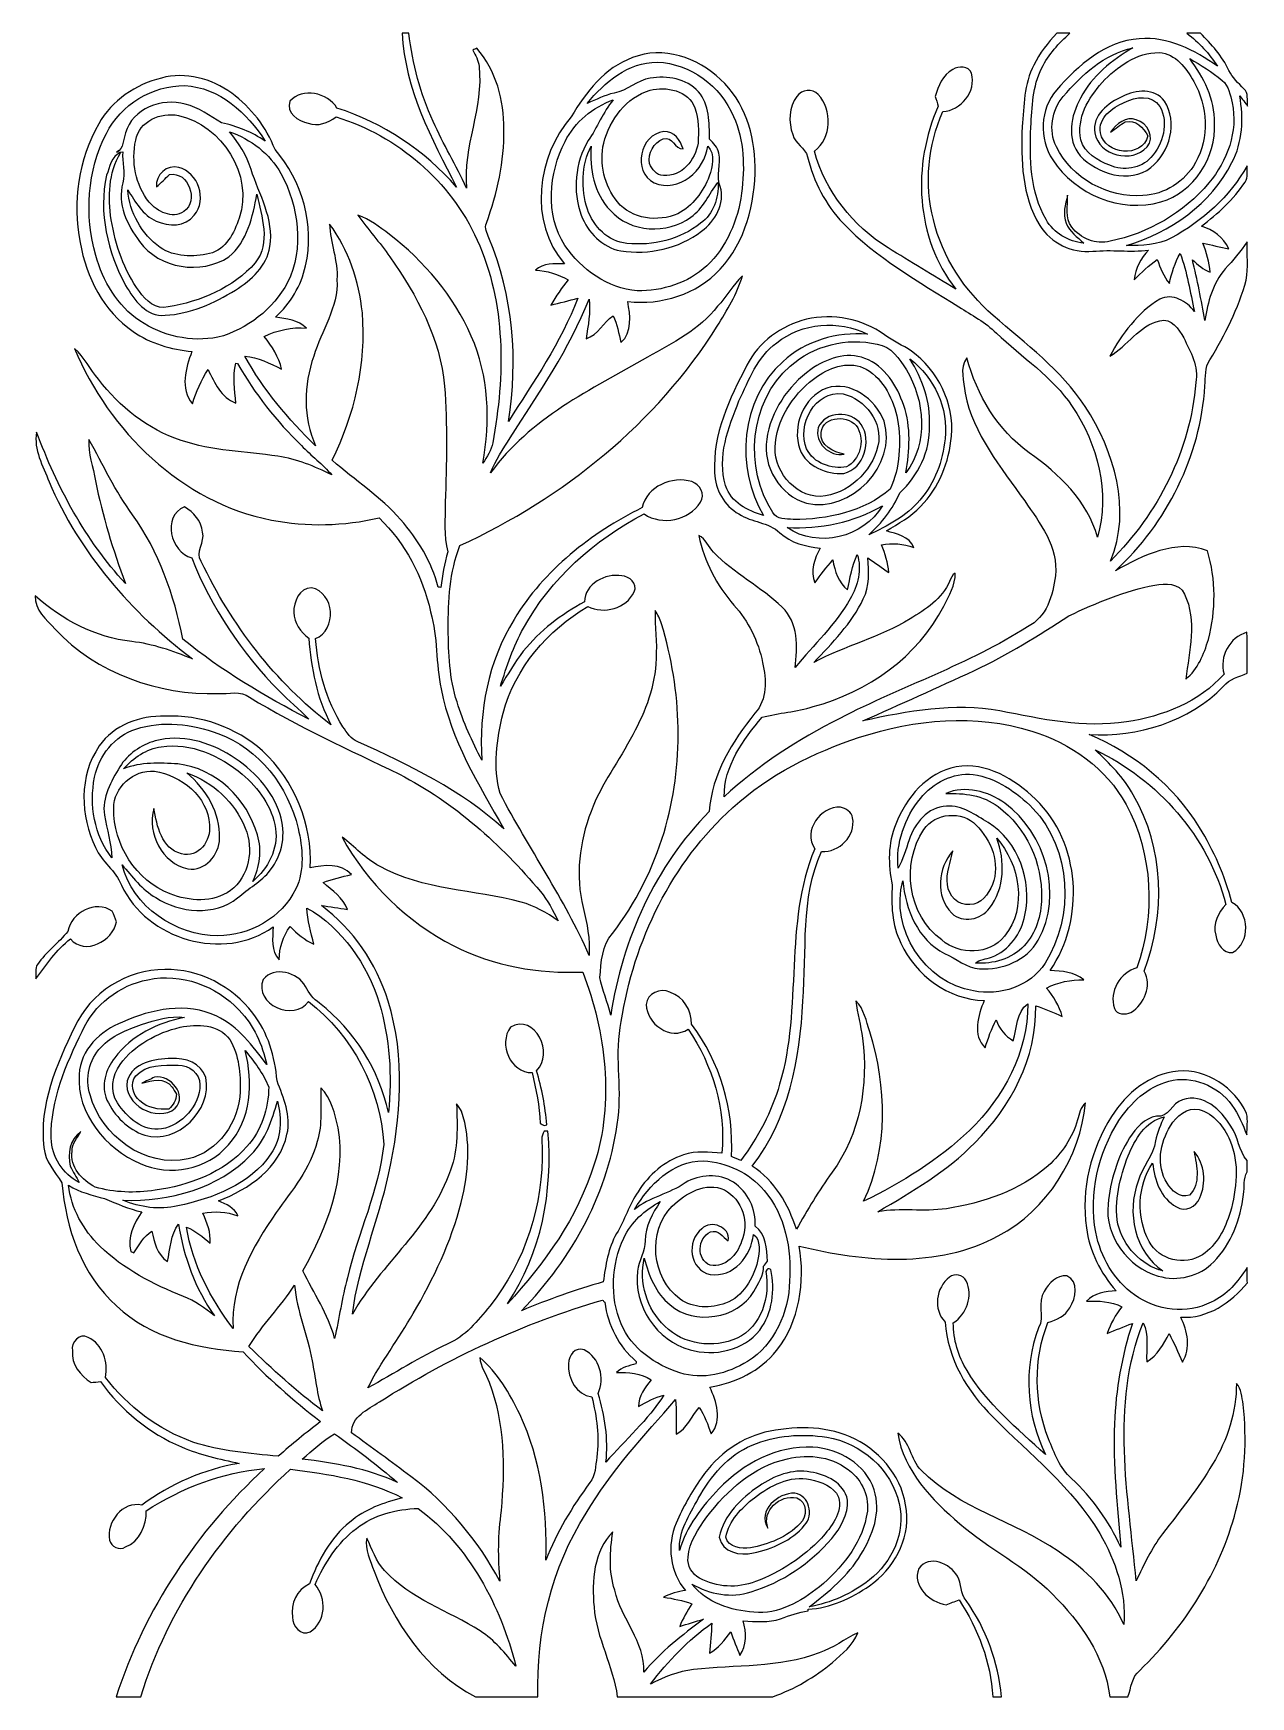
# Model space of a CAD drawing. Header units: centimetres. Extents: x -6.4 to 6.5, y -8.8 to 8.8.
import ezdxf

# ---------------------------------------------------------------- set-up
doc = ezdxf.new("R2010")
doc.units = ezdxf.units.CM
doc.header["$MEASUREMENT"] = 0
doc.layers.add('Camada 1', color=7, linetype='Continuous')

msp = doc.modelspace()

# ---------------------------------------------------------------- linework, layer by layer
at = {"layer": 'Camada 1'}
for points, knots in [([(-2.52764, 8.81944), (-2.52764, 8.81944), (-2.45674, 8.81944), (-2.45674, 8.81944), (-2.45674, 8.81944), (-2.42076, 8.4963), (-2.33574, 8.1788), (-2.1992, 7.88353), (-2.1992, 7.88353), (-2.09373, 7.64222), (-1.95545, 7.41749), (-1.84608, 7.17797), (-1.84608, 7.17797), (-1.88806, 7.61612), (-1.66441, 8.02957), (-1.71309, 8.46737), (-1.71309, 8.46737), (-1.71767, 8.53087), (-1.7526, 8.58555), (-1.77977, 8.64129), (-1.77977, 8.64129), (-1.76564, 8.64799), (-1.75153, 8.65434), (-1.73708, 8.66104), (-1.73708, 8.66104), (-1.53175, 8.42539), (-1.44568, 8.10754), (-1.45026, 7.79955), (-1.45026, 7.79955), (-1.44144, 7.45949), (-1.52259, 7.12505), (-1.63442, 6.80649), (-1.63442, 6.80649), (-1.66158, 6.75393), (-1.62524, 6.70065), (-1.60972, 6.65091), (-1.60972, 6.65091), (-1.3522, 6.04061), (-1.2954, 5.35445), (-1.40194, 4.70358), (-1.40194, 4.70358), (-1.13312, 5.1248), (-0.84454, 5.54107), (-0.66569, 6.01062), (-0.66569, 6.01062), (-0.76093, 5.98628), (-0.85548, 5.95911), (-0.95108, 5.93689), (-0.95108, 5.93689), (-0.89923, 6.0325), (-0.83467, 6.11998), (-0.76694, 6.2043), (-0.76694, 6.2043), (-0.87383, 6.26568), (-0.99201, 6.30202), (-1.11548, 6.30624), (-1.11548, 6.30624), (-1.03258, 6.38562), (-0.91369, 6.37292), (-0.80822, 6.37611), (-0.80822, 6.37611), (-1.1885, 6.81496), (-1.10208, 7.51416), (-0.73447, 7.93326), (-0.73447, 7.93326), (-0.57925, 8.19361), (-0.38206, 8.45502), (-0.08573, 8.56085), (-0.08573, 8.56085), (0.23636, 8.68891), (0.60749, 8.5605), (0.84912, 8.33049), (0.84912, 8.33049), (1.10137, 8.09589), (1.21355, 7.74347), (1.21496, 7.4055), (1.21496, 7.4055), (1.21778, 7.0164), (1.113, 6.60858), (0.84384, 6.31684), (0.84384, 6.31684), (0.59867, 6.05048), (0.22014, 5.93372), (-0.13545, 5.97464), (-0.13545, 5.97464), (-0.11077, 5.82824), (-0.08254, 5.65009), (-0.20849, 5.53966), (-0.20849, 5.53966), (-0.23071, 5.63597), (-0.2487, 5.73405), (-0.29069, 5.824), (-0.29069, 5.824), (-0.39582, 5.75663), (-0.44908, 5.62222), (-0.57784, 5.58058), (-0.57784, 5.58058), (-0.55667, 5.71958), (-0.52846, 5.85964), (-0.5468, 6.00075), (-0.5468, 6.00075), (-0.75459, 5.47334), (-1.07843, 5.00415), (-1.38324, 4.53002), (-1.38324, 4.53002), (-1.45837, 4.41042), (-1.54023, 4.29331), (-1.58996, 4.15995), (-1.58996, 4.15995), (-1.17651, 4.73287), (-0.52458, 5.04647), (0.07479, 5.38339), (0.07479, 5.38339), (0.3383, 5.5372), (0.6283, 5.67477), (0.81704, 5.9242), (0.81704, 5.9242), (0.91439, 6.02333), (0.9772, 6.15209), (1.07984, 6.24628), (1.07984, 6.24628), (1.02693, 6.0533), (0.91405, 5.88468), (0.81421, 5.71358), (0.81421, 5.71358), (0.16756, 4.68383), (-0.81845, 3.89149), (-1.91698, 3.38666), (-1.91698, 3.38666), (-2.02459, 3.1062), (-2.04223, 2.80105), (-2.04011, 2.50331), (-2.04011, 2.50331), (-2.03799, 2.2433), (-2.02742, 1.97838), (-1.94697, 1.72861), (-1.94697, 1.72861), (-1.87959, 1.51448), (-1.78788, 1.30844), (-1.68239, 1.11019), (-1.68239, 1.11019), (-1.71732, 1.62772), (-1.61642, 2.15971), (-1.34126, 2.60385), (-1.34126, 2.60385), (-1.02517, 3.12878), (-0.52563, 3.52), (0.01763, 3.78989), (0.01763, 3.78989), (0.06631, 4.01708), (0.33513, 4.12784), (0.54434, 4.06541), (0.54434, 4.06541), (0.62793, 4.03401), (0.69179, 3.931), (0.63429, 3.8481), (0.63429, 3.8481), (0.51293, 3.6523), (0.22895, 3.59339), (0.0381, 3.72251), (0.0381, 3.72251), (-0.48682, 3.44628), (-0.95744, 3.03776), (-1.24178, 2.51107), (-1.24178, 2.51107), (-1.35008, 2.3181), (-1.41817, 2.10643), (-1.48624, 1.89652), (-1.48624, 1.89652), (-1.40511, 2.01965), (-1.33702, 2.15159), (-1.24354, 2.26625), (-1.24354, 2.26625), (-1.06927, 2.48637), (-0.8403, 2.65747), (-0.59407, 2.78977), (-0.59407, 2.78977), (-0.59265, 2.9845), (-0.37146, 3.09527), (-0.19897, 3.0674), (-0.19897, 3.0674), (-0.11994, 3.06069), (-0.02504, 2.98379), (-0.06772, 2.89736), (-0.06772, 2.89736), (-0.14887, 2.71709), (-0.38981, 2.65747), (-0.56056, 2.74072), (-0.56056, 2.74072), (-0.9839, 2.4892), (-1.33068, 2.09125), (-1.45767, 1.60937), (-1.45767, 1.60937), (-1.52681, 1.33349), (-1.56562, 1.03611), (-1.48978, 0.75812), (-1.48978, 0.75812), (-1.18674, 0.17921), (-0.80503, -0.35842), (-0.54468, -0.95956), (-0.54468, -0.95956), (-0.53728, -0.78775), (-0.56515, -0.61736), (-0.60854, -0.45191), (-0.60854, -0.45191), (-0.69391, -0.11394), (-0.64769, 0.24589), (-0.52528, 0.56868), (-0.52528, 0.56868), (-0.41627, 0.85936), (-0.22401, 1.10737), (-0.0822, 1.38112), (-0.0822, 1.38112), (0.0515, 1.62984), (0.1598, 1.90183), (0.16403, 2.18792), (0.16403, 2.18792), (0.17744, 2.35832), (0.14958, 2.52801), (0.15592, 2.69804), (0.15592, 2.69804), (0.18274, 2.6543), (0.20601, 2.60809), (0.22189, 2.55869), (0.22189, 2.55869), (0.43956, 1.84396), (0.46601, 1.06432), (0.2494, 0.34571), (0.2494, 0.34571), (0.13229, -0.03986), (-0.05186, -0.40604), (-0.29774, -0.72531), (-0.29774, -0.72531), (-0.41168, -0.8516), (-0.41627, -1.03187), (-0.43144, -1.19203), (-0.43144, -1.19203), (-0.4064, -1.3282), (-0.34924, -1.45661), (-0.31537, -1.59103), (-0.31537, -1.59103), (-0.19614, -0.7888), (0.15733, -0.01093), (0.72955, 0.56902), (0.72955, 0.56902), (0.75352, 0.96414), (0.9733, 1.3081), (1.21355, 1.60901), (1.21355, 1.60901), (1.34584, 1.75541), (1.33526, 1.96673), (1.29504, 2.14665), (1.29504, 2.14665), (1.24882, 2.37172), (1.14477, 2.5848), (0.99094, 2.7559), (0.99094, 2.7559), (0.8061, 2.96474), (0.67451, 3.2198), (0.61841, 3.49355), (0.61841, 3.49355), (0.69461, 3.45968), (0.71825, 3.37185), (0.77399, 3.31611), (0.77399, 3.31611), (0.99094, 3.09138), (1.2774, 2.94922), (1.50247, 2.73437), (1.50247, 2.73437), (1.67286, 2.56821), (1.6704, 2.3121), (1.63829, 2.09337), (1.63829, 2.09337), (1.83479, 2.33469), (2.0694, 2.54847), (2.22355, 2.82187), (2.22355, 2.82187), (2.30433, 2.96333), (2.34879, 3.13302), (2.29904, 3.29318), (2.29904, 3.29318), (2.24367, 3.17394), (2.22108, 3.04411), (2.19569, 2.91606), (2.19569, 2.91606), (2.09868, 2.99473), (2.06092, 3.11572), (2.03941, 3.23427), (2.03941, 3.23427), (1.96885, 3.15948), (1.90958, 3.07516), (1.84962, 2.99191), (1.84962, 2.99191), (1.79458, 3.11855), (1.84467, 3.24872), (1.90675, 3.36125), (1.90675, 3.36125), (1.75224, 3.37397), (1.5949, 3.41629), (1.47672, 3.52212), (1.47672, 3.52212), (1.3589, 3.64067), (1.17686, 3.62973), (1.04352, 3.72215), (1.04352, 3.72215), (0.88688, 3.80894), (0.79092, 3.98285), (0.78598, 4.15995), (0.78598, 4.15995), (0.76234, 4.56671), (0.94438, 4.94736), (1.12854, 5.29836), (1.12854, 5.29836), (1.24989, 5.54601), (1.49472, 5.72028), (1.7593, 5.78696), (1.7593, 5.78696), (2.04223, 5.85257), (2.35162, 5.79261), (2.58762, 5.62222), (2.58762, 5.62222), (2.67757, 5.55625), (2.78058, 5.5111), (2.87301, 5.449), (2.87301, 5.449), (3.15489, 5.24686), (3.32951, 4.89584), (3.29812, 4.548), (3.29812, 4.548), (3.27377, 4.27319), (3.16723, 3.99979), (2.97003, 3.80293), (2.97003, 3.80293), (2.86773, 3.69288), (2.73473, 3.62055), (2.60843, 3.54188), (2.60843, 3.54188), (2.71392, 3.50872), (2.85362, 3.48473), (2.89806, 3.3669), (2.89806, 3.3669), (2.78765, 3.40713), (2.67124, 3.41558), (2.55551, 3.39619), (2.55551, 3.39619), (2.59467, 3.30164), (2.62254, 3.20286), (2.63455, 3.10091), (2.63455, 3.10091), (2.55905, 3.15136), (2.48637, 3.20498), (2.41229, 3.2572), (2.41229, 3.2572), (2.42252, 3.11114), (2.43063, 2.95697), (2.3629, 2.82187), (2.3629, 2.82187), (2.24048, 2.56117), (2.03305, 2.35408), (1.83761, 2.14736), (1.83761, 2.14736), (2.16641, 2.32621), (2.53894, 2.41087), (2.85855, 2.60984), (2.85855, 2.60984), (3.02119, 2.7111), (3.2025, 2.82117), (3.27695, 3.00708), (3.27695, 3.00708), (3.29352, 3.03847), (3.30234, 3.07903), (3.33762, 3.09527), (3.33762, 3.09527), (3.34256, 2.96791), (3.26813, 2.85644), (3.21697, 2.7446), (3.21697, 2.7446), (2.93899, 2.20768), (2.40875, 1.83303), (1.83091, 1.67922), (1.83091, 1.67922), (1.65522, 1.62136), (1.46755, 1.615), (1.2901, 1.56703), (1.2901, 1.56703), (1.08866, 1.32891), (0.88406, 1.04951), (0.88688, 0.72284), (0.88688, 0.72284), (1.2513, 1.05938), (1.67075, 1.33208), (2.11278, 1.55504), (2.11278, 1.55504), (2.77035, 1.89301), (3.47944, 2.12724), (4.10527, 2.52659), (4.10527, 2.52659), (4.306, 2.62325), (4.37727, 2.86244), (4.39985, 3.06775), (4.39985, 3.06775), (4.43547, 3.37149), (4.2365, 3.62479), (4.07528, 3.86009), (4.07528, 3.86009), (3.82517, 4.21569), (3.52882, 4.56671), (3.4417, 5.0045), (3.4417, 5.0045), (3.43288, 5.12585), (3.37855, 5.27015), (3.46004, 5.37739), (3.46004, 5.37739), (3.56941, 4.98474), (3.78529, 4.61151), (4.12184, 4.37198), (4.12184, 4.37198), (4.43793, 4.14867), (4.74203, 3.85974), (4.84716, 3.47451), (4.84716, 3.47451), (4.98369, 3.94864), (4.84998, 4.46263), (4.57834, 4.86304), (4.57834, 4.86304), (4.36915, 5.17842), (4.04354, 5.38339), (3.77437, 5.64091), (3.77437, 5.64091), (3.6576, 5.75415), (3.51296, 5.8307), (3.37784, 5.91784), (3.37784, 5.91784), (2.94922, 6.18559), (2.50119, 6.43819), (2.1477, 6.80544), (2.1477, 6.80544), (1.96144, 7.00088), (1.83585, 7.24887), (1.772, 7.51028), (1.772, 7.51028), (1.748, 7.60589), (1.63829, 7.64786), (1.61361, 7.74452), (1.61361, 7.74452), (1.56739, 7.87646), (1.57232, 8.03627), (1.6591, 8.15057), (1.6591, 8.15057), (1.70744, 8.2243), (1.82491, 8.23488), (1.88419, 8.16892), (1.88419, 8.16892), (2.03694, 8.00558), (2.03022, 7.70678), (1.84431, 7.57025), (1.84431, 7.57025), (1.95932, 7.14409), (2.25212, 6.77579), (2.62573, 6.54473), (2.62573, 6.54473), (2.86349, 6.39655), (3.10409, 6.25193), (3.34398, 6.10658), (3.34398, 6.10658), (2.91287, 6.65091), (2.88149, 7.42492), (3.15701, 8.04615), (3.15701, 8.04615), (3.14888, 8.07191), (3.13302, 8.12376), (3.1249, 8.14987), (3.1249, 8.14987), (3.15736, 8.25958), (3.20498, 8.3767), (3.31116, 8.43456), (3.31116, 8.43456), (3.3729, 8.47513), (3.48226, 8.47619), (3.51155, 8.3954), (3.51155, 8.3954), (3.56164, 8.20278), (3.40077, 7.99888), (3.20462, 7.989), (3.20462, 7.989), (3.05152, 7.63057), (3.00777, 7.22277), (3.1062, 6.84354), (3.1062, 6.84354), (3.19933, 6.4456), (3.43605, 6.09247), (3.74156, 5.82541), (3.74156, 5.82541), (4.08374, 5.52414), (4.46405, 5.2511), (4.71487, 4.86268), (4.71487, 4.86268), (5.02425, 4.3882), (5.21194, 3.77048), (4.98581, 3.22297), (4.98581, 3.22297), (5.48781, 3.72816), (5.83564, 4.39807), (5.88856, 5.11457), (5.88856, 5.11457), (5.92632, 5.28496), (5.83282, 5.443), (5.76155, 5.59047), (5.76155, 5.59047), (5.71076, 5.68254), (5.63104, 5.80214), (5.50827, 5.77074), (5.50827, 5.77074), (5.28496, 5.72099), (5.16466, 5.50262), (4.97733, 5.39537), (4.97733, 5.39537), (5.1047, 5.63033), (5.27368, 5.85964), (5.50686, 5.99827), (5.50686, 5.99827), (5.6469, 6.06918), (5.78872, 5.97817), (5.87516, 5.86916), (5.87516, 5.86916), (5.82965, 6.07554), (5.7972, 6.2858), (5.72416, 6.48511), (5.72416, 6.48511), (5.66773, 6.38598), (5.63245, 6.27732), (5.60916, 6.1662), (5.60916, 6.1662), (5.54777, 6.24099), (5.51285, 6.33201), (5.4797, 6.4216), (5.4797, 6.4216), (5.39043, 6.35847), (5.31424, 6.28015), (5.23521, 6.20572), (5.23521, 6.20572), (5.24651, 6.326), (5.30613, 6.43325), (5.38833, 6.51968), (5.38833, 6.51968), (5.19148, 6.49534), (4.99392, 6.5278), (4.79707, 6.50733), (4.79707, 6.50733), (4.57624, 6.48652), (4.35151, 6.5927), (4.23474, 6.78215), (4.23474, 6.78215), (4.04247, 7.09259), (4.03472, 7.47535), (4.04636, 7.82954), (4.04636, 7.82954), (4.06788, 8.04932), (4.06681, 8.28181), (4.1723, 8.48218), (4.1723, 8.48218), (4.23262, 8.60777), (4.32011, 8.71784), (4.41466, 8.81944), (4.41466, 8.81944), (4.41466, 8.81944), (4.55507, 8.81944), (4.55507, 8.81944), (4.55507, 8.81944), (4.43583, 8.71537), (4.32717, 8.59507), (4.25732, 8.45185), (4.25732, 8.45185), (4.155, 8.25958), (4.155, 8.03557), (4.13878, 7.82389), (4.13878, 7.82389), (4.1282, 7.49335), (4.12891, 7.13809), (4.30142, 6.84423), (4.30142, 6.84423), (4.38291, 6.69995), (4.53743, 6.6107), (4.70041, 6.59377), (4.70041, 6.59377), (4.63479, 6.66043), (4.54871, 6.71405), (4.5145, 6.80544), (4.5145, 6.80544), (4.47357, 6.90068), (4.50814, 7.00546), (4.52931, 7.1014), (4.52931, 7.1014), (4.53565, 6.98923), (4.49967, 6.86082), (4.57341, 6.7638), (4.57341, 6.7638), (4.66724, 6.64491), (4.82952, 6.57401), (4.98016, 6.61387), (4.98016, 6.61387), (5.38444, 6.69607), (5.76192, 6.91656), (6.02826, 7.23229), (6.02826, 7.23229), (6.22194, 7.46407), (6.34152, 7.77875), (6.2745, 8.08143), (6.2745, 8.08143), (6.25403, 8.16504), (6.2417, 8.26381), (6.16866, 8.32026), (6.16866, 8.32026), (6.06212, 8.40846), (5.9443, 8.48183), (5.82471, 8.55062), (5.82471, 8.55062), (5.97322, 8.35271), (6.09141, 8.11988), (6.08894, 7.86659), (6.08894, 7.86659), (6.10446, 7.50464), (5.87409, 7.13493), (5.51921, 7.03121), (5.51921, 7.03121), (5.09517, 6.90845), (4.60974, 7.11129), (4.37198, 7.47747), (4.37198, 7.47747), (4.22451, 7.69866), (4.23579, 8.01546), (4.41254, 8.2176), (4.41254, 8.2176), (4.63937, 8.47936), (4.92865, 8.73548), (5.29061, 8.76194), (5.29061, 8.76194), (5.59611, 8.78945), (5.87657, 8.63776), (6.11998, 8.47019), (6.11998, 8.47019), (6.03144, 8.60354), (5.92313, 8.72278), (5.79578, 8.81944), (5.79578, 8.81944), (5.79578, 8.81944), (5.93794, 8.81944), (5.93794, 8.81944), (5.93794, 8.81944), (6.05895, 8.70514), (6.16654, 8.57532), (6.24134, 8.4261), (6.24134, 8.4261), (6.27768, 8.34848), (6.34152, 8.29063), (6.39974, 8.2296), (6.39974, 8.2296), (6.45407, 8.1855), (6.42937, 8.10824), (6.43924, 8.04757), (6.43924, 8.04757), (6.41843, 8.07472), (6.37645, 8.12905), (6.35565, 8.15622), (6.35565, 8.15622), (6.39762, 7.9188), (6.38703, 7.6648), (6.27345, 7.44748), (6.27345, 7.44748), (6.0526, 7.0097), (5.61903, 6.70665), (5.1562, 6.56943), (5.1562, 6.56943), (5.31707, 6.56412), (5.48534, 6.57224), (5.63104, 6.6488), (5.63104, 6.6488), (5.96018, 6.828), (6.2491, 7.088), (6.43607, 7.41539), (6.43607, 7.41539), (6.42972, 7.35824), (6.44877, 7.29192), (6.41385, 7.2411), (6.41385, 7.2411), (6.29002, 7.05731), (6.12493, 6.90597), (5.94854, 6.77367), (5.94854, 6.77367), (6.07518, 6.73629), (6.18348, 6.65514), (6.24063, 6.5345), (6.24063, 6.5345), (6.14785, 6.54967), (6.0572, 6.57472), (5.96582, 6.59518), (5.96582, 6.59518), (6.00251, 6.49464), (6.03391, 6.39163), (6.04343, 6.28473), (6.04343, 6.28473), (5.9683, 6.31119), (5.91149, 6.36763), (5.85294, 6.41843), (5.85294, 6.41843), (5.90727, 6.20572), (5.94642, 5.98981), (5.98699, 5.77427), (5.98699, 5.77427), (6.01661, 5.969), (6.06848, 6.17044), (6.20289, 6.32107), (6.20289, 6.32107), (6.28473, 6.41278), (6.3641, 6.50662), (6.43361, 6.60822), (6.43361, 6.60822), (6.43149, 6.47347), (6.44701, 6.33659), (6.42513, 6.20289), (6.42513, 6.20289), (6.33976, 5.90373), (6.20112, 5.62151), (6.03885, 5.35693), (6.03885, 5.35693), (5.98346, 5.27543), (5.99334, 5.17313), (5.98557, 5.07965), (5.98557, 5.07965), (5.94147, 4.33387), (5.582, 3.62549), (5.03695, 3.11962), (5.03695, 3.11962), (5.32623, 3.28083), (5.68006, 3.45934), (6.01345, 3.33304), (6.01345, 3.33304), (6.10481, 3.0286), (6.10481, 2.69875), (6.02297, 2.39218), (6.02297, 2.39218), (5.97675, 2.2366), (5.91326, 2.07503), (5.78309, 1.97061), (5.78309, 1.97061), (5.82117, 2.26659), (5.90585, 2.59009), (5.76932, 2.87301), (5.76932, 2.87301), (5.71429, 2.99544), (5.56541, 2.98662), (5.45499, 2.96791), (5.45499, 2.96791), (5.13749, 2.90688), (4.83517, 2.78129), (4.54447, 2.6423), (4.54447, 2.6423), (4.21957, 2.43311), (3.89183, 2.22532), (3.54083, 2.06233), (3.54083, 2.06233), (3.14924, 1.87924), (2.75342, 1.70461), (2.35937, 1.52752), (2.35937, 1.52752), (2.83386, 1.63371), (3.32493, 1.72049), (3.8107, 1.63512), (3.8107, 1.63512), (4.25131, 1.54586), (4.70358, 1.44921), (5.15443, 1.51799), (5.15443, 1.51799), (5.53861, 1.57585), (5.92771, 1.72755), (6.18949, 2.02494), (6.18949, 2.02494), (6.13657, 2.21085), (6.24557, 2.41477), (6.43254, 2.46732), (6.43254, 2.46732), (6.43643, 2.32304), (6.43466, 2.1784), (6.43607, 2.03376), (6.43607, 2.03376), (6.34787, 1.99495), (6.24733, 1.97414), (6.18348, 1.89547), (6.18348, 1.89547), (5.818, 1.51694), (5.27507, 1.35536), (4.75826, 1.38289), (4.75826, 1.38289), (5.23628, 1.18285), (5.65643, 0.84278), (5.92807, 0.39933), (5.92807, 0.39933), (6.08259, 0.15346), (6.1969, -0.11677), (6.27308, -0.39687), (6.27308, -0.39687), (6.46077, -0.49917), (6.47242, -0.8269), (6.28049, -0.92674), (6.28049, -0.92674), (6.17819, -0.9465), (6.11399, -0.83043), (6.10059, -0.74471), (6.10059, -0.74471), (6.07024, -0.62371), (6.12527, -0.50341), (6.20783, -0.41768), (6.20783, -0.41768), (6.02262, 0.30268), (5.48815, 0.9024), (4.82282, 1.22166), (4.82282, 1.22166), (4.97275, 1.07597), (5.12655, 0.9292), (5.22676, 0.74259), (5.22676, 0.74259), (5.55554, 0.18133), (5.57106, -0.52422), (5.34141, -1.12465), (5.34141, -1.12465), (5.42819, -1.27881), (5.34458, -1.47601), (5.20135, -1.56245), (5.20135, -1.56245), (5.14314, -1.59066), (5.05388, -1.58962), (5.02637, -1.52047), (5.02637, -1.52047), (4.9671, -1.3416), (5.08528, -1.13841), (5.26591, -1.09149), (5.26591, -1.09149), (5.4624, -0.53092), (5.43701, 0.1157), (5.1502, 0.64135), (5.1502, 0.64135), (4.94171, 1.02517), (4.5607, 1.29222), (4.14901, 1.41958), (4.14901, 1.41958), (3.55494, 1.60689), (2.90865, 1.54515), (2.32375, 1.35431), (2.32375, 1.35431), (1.83444, 1.19379), (1.36102, 0.95815), (0.97861, 0.60819), (0.97861, 0.60819), (0.32914, 0.02399), (-0.07301, -0.80327), (-0.20425, -1.66122), (-0.20425, -1.66122), (-0.27798, -1.99743), (-0.19402, -2.34102), (-0.23917, -2.6797), (-0.23917, -2.6797), (-0.32561, -3.45439), (-0.72214, -4.17583), (-1.26434, -4.72617), (-1.26434, -4.72617), (-0.98071, -4.60833), (-0.69108, -4.50356), (-0.39511, -4.42029), (-0.39511, -4.42029), (-0.37076, -4.24497), (-0.3443, -4.06471), (-0.25505, -3.90877), (-0.25505, -3.90877), (-0.16791, -3.7659), (-0.121, -3.60257), (-0.0268, -3.46392), (-0.0268, -3.46392), (0.08784, -3.28753), (0.254, -3.1376), (0.4572, -3.0734), (0.4572, -3.0734), (0.58807, -3.0293), (0.72813, -3.04341), (0.86289, -3.05576), (0.86289, -3.05576), (0.90452, -2.59079), (0.76588, -2.12372), (0.50446, -1.73989), (0.50446, -1.73989), (0.3182, -1.86901), (0.06349, -1.68556), (0.05961, -1.4792), (0.05961, -1.4792), (0.06914, -1.35995), (0.21061, -1.29786), (0.31114, -1.35008), (0.31114, -1.35008), (0.45826, -1.39488), (0.5401, -1.54199), (0.54186, -1.68909), (0.54186, -1.68909), (0.84172, -2.08845), (0.99484, -2.59291), (0.96307, -3.09138), (0.96307, -3.09138), (0.98812, -3.10161), (1.03786, -3.12242), (1.06291, -3.13265), (1.06291, -3.13265), (1.24495, -2.8896), (1.39206, -2.61832), (1.4746, -2.3248), (1.4746, -2.3248), (1.71874, -1.51058), (1.51623, -0.62194), (1.84784, 0.17285), (1.84784, 0.17285), (1.71838, 0.36194), (1.90853, 0.62264), (2.12054, 0.61348), (2.12054, 0.61348), (2.1784, 0.60077), (2.24155, 0.56339), (2.24895, 0.49847), (2.24895, 0.49847), (2.2874, 0.30902), (2.10572, 0.13124), (1.91947, 0.14323), (1.91947, 0.14323), (1.69228, -0.35453), (1.76812, -0.91439), (1.72049, -1.44356), (1.72049, -1.44356), (1.69545, -2.05705), (1.57056, -2.69699), (1.18463, -3.19193), (1.18463, -3.19193), (1.42134, -3.3461), (1.57056, -3.59833), (1.65276, -3.86326), (1.65276, -3.86326), (1.76954, -3.65619), (1.89264, -3.45227), (2.03093, -3.25861), (2.03093, -3.25861), (2.32762, -2.85503), (2.42076, -2.32762), (2.35303, -1.83761), (2.35303, -1.83761), (2.33856, -1.70356), (2.29658, -1.57444), (2.28318, -1.44039), (2.28318, -1.44039), (2.37243, -1.52717), (2.3936, -1.65522), (2.43275, -1.76847), (2.43275, -1.76847), (2.60984, -2.35091), (2.63313, -3.00601), (2.36607, -3.56551), (2.36607, -3.56551), (2.77247, -3.37007), (3.16089, -3.12737), (3.48862, -2.81552), (3.48862, -2.81552), (3.85022, -2.46591), (4.1102, -1.98402), (4.10632, -1.47179), (4.10632, -1.47179), (3.98392, -1.56138), (3.99204, -1.73036), (3.95393, -1.86302), (3.95393, -1.86302), (3.86679, -1.81363), (3.80612, -1.73496), (3.77084, -1.64217), (3.77084, -1.64217), (3.72285, -1.73743), (3.68511, -1.83727), (3.65653, -1.93993), (3.65653, -1.93993), (3.51613, -1.80728), (3.57998, -1.59173), (3.64596, -1.43756), (3.64596, -1.43756), (3.2646, -1.42592), (2.91747, -1.17264), (2.7626, -0.82868), (2.7626, -0.82868), (2.66276, -0.63746), (2.65782, -0.4198), (2.67017, -0.21025), (2.67017, -0.21025), (2.62254, 0.00423), (2.62325, 0.2293), (2.70898, 0.43461), (2.70898, 0.43461), (2.81657, 0.71542), (3.04024, 0.98319), (3.34856, 1.03998), (3.34856, 1.03998), (3.66854, 1.09502), (3.96769, 0.90981), (4.18994, 0.69778), (4.18994, 0.69778), (4.67113, 0.23495), (4.71699, -0.57572), (4.34552, -1.11794), (4.34552, -1.11794), (4.46933, -1.1243), (4.60058, -1.13595), (4.70076, -1.21708), (4.70076, -1.21708), (4.56388, -1.21425), (4.42911, -1.24107), (4.30742, -1.30457), (4.30742, -1.30457), (4.37902, -1.39488), (4.44429, -1.49224), (4.47286, -1.60584), (4.47286, -1.60584), (4.38114, -1.5635), (4.288, -1.524), (4.19169, -1.49401), (4.19169, -1.49401), (4.20299, -2.04435), (3.93064, -2.5647), (3.54612, -2.94464), (3.54612, -2.94464), (3.24943, -3.24872), (2.88042, -3.46428), (2.5167, -3.67665), (2.5167, -3.67665), (2.75731, -3.6329), (3.00284, -3.68194), (3.24379, -3.64418), (3.24379, -3.64418), (3.63361, -3.58775), (4.02307, -3.45015), (4.32364, -3.18876), (4.32364, -3.18876), (4.46792, -3.05929), (4.58116, -2.89102), (4.63479, -2.70369), (4.63479, -2.70369), (4.65632, -2.64018), (4.66478, -2.5668), (4.72052, -2.52201), (4.72052, -2.52201), (4.66195, -3.10161), (4.31411, -3.65865), (3.79482, -3.93381), (3.79482, -3.93381), (3.14642, -4.27884), (2.37313, -4.20828), (1.68346, -4.04071), (1.68346, -4.04071), (1.74659, -4.42029), (1.68733, -4.84046), (1.44285, -5.14809), (1.44285, -5.14809), (1.27105, -5.3668), (1.00576, -5.49098), (0.73589, -5.53578), (0.73589, -5.53578), (0.80398, -5.69066), (0.86995, -5.88327), (0.74965, -6.03144), (0.74965, -6.03144), (0.71191, -5.93548), (0.68192, -5.83494), (0.62018, -5.75098), (0.62018, -5.75098), (0.54186, -5.84729), (0.49635, -5.975), (0.37606, -6.03425), (0.37606, -6.03425), (0.37677, -5.91185), (0.38064, -5.78908), (0.37217, -5.66702), (0.37217, -5.66702), (0.03598, -6.0526), (-0.31644, -6.42937), (-0.57679, -6.87317), (-0.57679, -6.87317), (-0.94614, -7.44819), (-1.10701, -8.14034), (-1.08866, -8.81944), (-1.08866, -8.81944), (-1.08866, -8.81944), (-1.75048, -8.81944), (-1.75048, -8.81944), (-1.75048, -8.81944), (-2.27576, -8.54886), (-2.6222, -8.0264), (-2.82716, -7.48665), (-2.82716, -7.48665), (-2.86278, -7.3734), (-2.93088, -7.25981), (-2.90405, -7.13705), (-2.90405, -7.13705), (-2.8448, -7.25311), (-2.81023, -7.38504), (-2.71604, -7.47994), (-2.71604, -7.47994), (-2.44193, -7.78298), (-2.03799, -7.90751), (-1.70074, -8.12165), (-1.70074, -8.12165), (-1.54834, -8.21796), (-1.43651, -8.36117), (-1.3215, -8.497), (-1.3215, -8.497), (-1.48624, -7.85247), (-1.81434, -7.22524), (-2.35832, -6.82342), (-2.35832, -6.82342), (-2.59079, -6.82871), (-2.82787, -6.88939), (-3.01342, -7.03509), (-3.01342, -7.03509), (-3.21486, -7.18467), (-3.35173, -7.40268), (-3.45122, -7.62987), (-3.45122, -7.62987), (-3.32705, -7.77134), (-3.33657, -8.02815), (-3.50448, -8.13047), (-3.50448, -8.13047), (-3.60539, -8.18373), (-3.69111, -8.06874), (-3.69217, -7.97665), (-3.69217, -7.97665), (-3.71544, -7.83342), (-3.6463, -7.68349), (-3.51119, -7.62387), (-3.51119, -7.62387), (-3.42123, -7.37622), (-3.29211, -7.13422), (-3.08292, -6.96701), (-3.08292, -6.96701), (-2.92522, -6.83153), (-2.72591, -6.76205), (-2.52801, -6.71089), (-2.52801, -6.71089), (-2.8956, -6.5211), (-3.30763, -6.45724), (-3.71333, -6.40715), (-3.71333, -6.40715), (-4.43301, -7.05943), (-5.01473, -7.88458), (-5.29907, -8.81944), (-5.29907, -8.81944), (-5.29907, -8.81944), (-5.5619, -8.81944), (-5.5619, -8.81944), (-5.5619, -8.81944), (-5.26133, -7.89199), (-4.70429, -7.05731), (-3.9878, -6.39938), (-3.9878, -6.39938), (-4.43583, -6.44172), (-4.86833, -6.60223), (-5.24369, -6.84917), (-5.24369, -6.84917), (-5.23945, -7.00405), (-5.31318, -7.17267), (-5.46488, -7.23159), (-5.46488, -7.23159), (-5.52732, -7.27004), (-5.61903, -7.22948), (-5.63245, -7.15856), (-5.63245, -7.15856), (-5.67055, -6.9677), (-5.49346, -6.7437), (-5.28954, -6.7878), (-5.28954, -6.7878), (-4.98474, -6.56554), (-4.63161, -6.40574), (-4.25767, -6.34471), (-4.25767, -6.34471), (-4.46439, -6.29849), (-4.67359, -6.25544), (-4.86867, -6.17044), (-4.86867, -6.17044), (-5.21441, -6.02755), (-5.50932, -5.77885), (-5.72876, -5.47792), (-5.72876, -5.47792), (-5.7538, -5.4804), (-5.8039, -5.48498), (-5.82894, -5.48745), (-5.82894, -5.48745), (-5.94359, -5.41479), (-6.03919, -5.29342), (-6.02721, -5.15055), (-6.02721, -5.15055), (-6.04273, -5.06165), (-5.94959, -4.95757), (-5.85964, -5.00944), (-5.85964, -5.00944), (-5.7023, -5.0807), (-5.64444, -5.27332), (-5.67513, -5.43348), (-5.67513, -5.43348), (-5.43772, -5.74216), (-5.11527, -5.98805), (-4.74768, -6.11928), (-4.74768, -6.11928), (-4.45593, -6.21524), (-4.14725, -6.24063), (-3.84315, -6.26991), (-3.84315, -6.26991), (-3.69992, -6.14009), (-3.54824, -6.02014), (-3.39514, -5.90232), (-3.39514, -5.90232), (-3.6844, -5.67407), (-3.96662, -5.43418), (-4.21569, -5.1622), (-4.21569, -5.1622), (-4.69477, -5.13009), (-5.19818, -5.01438), (-5.55837, -4.67571), (-5.55837, -4.67571), (-5.92666, -4.34552), (-6.09917, -3.85163), (-6.13728, -3.36902), (-6.13728, -3.36902), (-6.21417, -3.25261), (-6.31613, -3.14359), (-6.32812, -2.99685), (-6.32812, -2.99685), (-6.38457, -2.54776), (-6.19478, -2.11525), (-6.00251, -1.72084), (-6.00251, -1.72084), (-5.84059, -1.3522), (-5.44583, -1.10701), (-5.04577, -1.10737), (-5.04577, -1.10737), (-4.68312, -1.10137), (-4.32929, -1.28481), (-4.11161, -1.57232), (-4.11161, -1.57232), (-3.95181, -1.77658), (-3.87702, -2.03376), (-3.8555, -2.28917), (-3.8555, -2.28917), (-3.79024, -2.46944), (-3.7017, -2.65852), (-3.75038, -2.85503), (-3.75038, -2.85503), (-3.82269, -3.21239), (-4.15678, -3.43923), (-4.4771, -3.56059), (-4.4771, -3.56059), (-4.39878, -3.59903), (-4.30494, -3.63078), (-4.27248, -3.72075), (-4.27248, -3.72075), (-4.39137, -3.67171), (-4.51908, -3.67135), (-4.64431, -3.69359), (-4.64431, -3.69359), (-4.59527, -3.79201), (-4.55612, -3.89819), (-4.566, -4.01002), (-4.566, -4.01002), (-4.64185, -3.94194), (-4.72157, -3.87702), (-4.81717, -3.83962), (-4.81717, -3.83962), (-4.74909, -4.23438), (-4.5653, -4.5988), (-4.32118, -4.91313), (-4.32118, -4.91313), (-4.35363, -4.45805), (-4.11127, -4.04777), (-3.86537, -3.68547), (-3.86537, -3.68547), (-3.69746, -3.4484), (-3.50026, -3.21944), (-3.42971, -2.93017), (-3.42971, -2.93017), (-3.37007, -2.74601), (-3.40006, -2.55164), (-3.39124, -2.36255), (-3.39124, -2.36255), (-3.27766, -2.47438), (-3.24379, -2.63842), (-3.20745, -2.78729), (-3.20745, -2.78729), (-3.11855, -3.31893), (-3.32317, -3.84668), (-3.58174, -4.30176), (-3.58174, -4.30176), (-3.4685, -4.5406), (-3.31364, -4.76108), (-3.24484, -5.01967), (-3.24484, -5.01967), (-3.19651, -4.80625), (-3.16652, -4.58927), (-3.10902, -4.37832), (-3.10902, -4.37832), (-2.99649, -3.90277), (-2.77777, -3.45334), (-2.72379, -2.96438), (-2.72379, -2.96438), (-2.75412, -2.37666), (-3.05717, -1.80939), (-3.52071, -1.4478), (-3.52071, -1.4478), (-3.67383, -1.66616), (-4.10951, -1.47601), (-4.00261, -1.21355), (-4.00261, -1.21355), (-3.88832, -1.07068), (-3.63395, -1.13629), (-3.55494, -1.28729), (-3.55494, -1.28729), (-3.52107, -1.3596), (-3.4692, -1.42027), (-3.40395, -1.46614), (-3.40395, -1.46614), (-3.03671, -1.75436), (-2.77247, -2.16923), (-2.67404, -2.62607), (-2.67404, -2.62607), (-2.63489, -2.23626), (-2.65888, -1.8362), (-2.77318, -1.46015), (-2.77318, -1.46015), (-2.89806, -1.05021), (-3.16301, -0.67062), (-3.53942, -0.45614), (-3.53942, -0.45614), (-3.53165, -0.58702), (-3.49637, -0.71366), (-3.46638, -0.84067), (-3.46638, -0.84067), (-3.56093, -0.7934), (-3.64701, -0.7313), (-3.71651, -0.65122), (-3.71651, -0.65122), (-3.79306, -0.75423), (-3.83046, -0.877), (-3.83363, -1.00507), (-3.83363, -1.00507), (-3.92182, -0.91086), (-3.90313, -0.7747), (-3.89607, -0.65687), (-3.89607, -0.65687), (-4.42241, -1.03328), (-5.23628, -0.78987), (-5.50721, -0.21412), (-5.50721, -0.21412), (-5.56682, -0.05997), (-5.71534, 0.03386), (-5.78131, 0.1845), (-5.78131, 0.1845), (-5.94501, 0.51893), (-5.95877, 0.94791), (-5.74145, 1.26188), (-5.74145, 1.26188), (-5.58729, 1.48483), (-5.30718, 1.58537), (-5.04401, 1.57868), (-5.04401, 1.57868), (-4.66901, 1.59349), (-4.28907, 1.46297), (-4.01143, 1.20896), (-4.01143, 1.20896), (-3.67205, 0.89782), (-3.47944, 0.4318), (-3.50485, -0.02857), (-3.50485, -0.02857), (-3.35879, -0.00494), (-3.17605, 0.02821), (-3.0674, -0.10159), (-3.0674, -0.10159), (-3.16864, -0.12381), (-3.26918, -0.15027), (-3.3669, -0.1852), (-3.3669, -0.1852), (-3.26955, -0.26952), (-3.1563, -0.34536), (-3.10868, -0.47166), (-3.10868, -0.47166), (-3.20111, -0.45755), (-3.29318, -0.44167), (-3.38596, -0.42932), (-3.38596, -0.42932), (-3.04799, -0.67909), (-2.80246, -1.04245), (-2.67794, -1.44215), (-2.67794, -1.44215), (-2.49202, -2.03799), (-2.53824, -2.67899), (-2.67299, -3.28012), (-2.67299, -3.28012), (-2.78095, -3.7793), (-2.99013, -4.25414), (-3.05717, -4.76215), (-3.05717, -4.76215), (-2.75132, -4.22521), (-2.2158, -3.83645), (-2.01753, -3.23639), (-2.01753, -3.23639), (-1.92829, -3.01308), (-1.94592, -2.76895), (-1.95085, -2.534), (-1.95085, -2.534), (-1.93781, -2.55305), (-1.91169, -2.5915), (-1.8983, -2.61055), (-1.8983, -2.61055), (-1.79387, -2.92381), (-1.82597, -3.26354), (-1.90253, -3.57928), (-1.90253, -3.57928), (-2.00942, -3.99555), (-2.19569, -4.38679), (-2.41158, -4.75684), (-2.41158, -4.75684), (-2.5647, -5.02391), (-2.75342, -5.26979), (-2.89277, -5.54496), (-2.89277, -5.54496), (-2.6116, -5.39184), (-2.34244, -5.21616), (-2.05139, -5.0807), (-2.05139, -5.0807), (-1.85878, -5.00203), (-1.7279, -4.8334), (-1.59914, -4.67783), (-1.59914, -4.67783), (-1.22307, -4.20687), (-1.02658, -3.59974), (-1.04493, -2.9979), (-1.04493, -2.9979), (-1.04315, -2.93863), (-1.05938, -2.87408), (-1.0227, -2.82187), (-1.0227, -2.82187), (-1.01282, -2.82222), (-0.99236, -2.82292), (-0.98212, -2.82327), (-0.98212, -2.82327), (-0.9285, -3.45827), (-1.05092, -4.11833), (-1.41216, -4.65172), (-1.41216, -4.65172), (-1.01564, -4.2238), (-0.66569, -3.7352), (-0.49142, -3.17253), (-0.49142, -3.17253), (-0.27586, -2.50754), (-0.369, -1.7787), (-0.61277, -1.13488), (-0.61277, -1.13488), (-1.08267, -1.15639), (-1.56174, -1.07209), (-1.98191, -0.85583), (-1.98191, -0.85583), (-2.48072, -0.60254), (-2.89842, -0.19507), (-3.16618, 0.29562), (-3.16618, 0.29562), (-3.03176, 0.19543), (-2.91923, 0.06561), (-2.76825, -0.01198), (-2.76825, -0.01198), (-2.30893, -0.27128), (-1.76494, -0.25788), (-1.26753, -0.39334), (-1.26753, -0.39334), (-1.12465, -0.4311), (-0.99589, -0.50694), (-0.87558, -0.59124), (-0.87558, -0.59124), (-0.93169, -0.48436), (-0.98354, -0.37394), (-1.06257, -0.28187), (-1.06257, -0.28187), (-1.4792, 0.21872), (-1.9759, 0.66392), (-2.55834, 0.96202), (-2.55834, 0.96202), (-3.09279, 1.22485), (-3.63996, 1.46507), (-4.14689, 1.7794), (-4.14689, 1.7794), (-4.24285, 1.8542), (-4.36808, 1.81081), (-4.47886, 1.81715), (-4.47886, 1.81715), (-5.11562, 1.79987), (-5.77037, 2.03129), (-6.211, 2.50048), (-6.211, 2.50048), (-6.30202, 2.60385), (-6.42796, 2.70298), (-6.42267, 2.85503), (-6.42267, 2.85503), (-6.13867, 2.59749), (-5.78131, 2.4137), (-5.39784, 2.3696), (-5.39784, 2.3696), (-5.17384, 2.34492), (-4.96111, 2.26905), (-4.75333, 2.18475), (-4.75333, 2.18475), (-5.40137, 2.67652), (-5.95488, 3.31082), (-6.27379, 4.06471), (-6.27379, 4.06471), (-6.33801, 4.23333), (-6.44172, 4.40195), (-6.40608, 4.58964), (-6.40608, 4.58964), (-6.18878, 4.00755), (-5.88997, 3.44452), (-5.46488, 2.98662), (-5.46488, 2.98662), (-5.59576, 3.34081), (-5.7083, 3.70134), (-5.78097, 4.07246), (-5.78097, 4.07246), (-5.80531, 4.21886), (-5.86281, 4.36279), (-5.85116, 4.51309), (-5.85116, 4.51309), (-5.70335, 4.24249), (-5.5686, 3.96346), (-5.38833, 3.71193), (-5.38833, 3.71193), (-5.1075, 3.32317), (-4.94911, 2.86137), (-4.85386, 2.39535), (-4.85386, 2.39535), (-4.445, 2.05987), (-3.98814, 1.79), (-3.51966, 1.54763), (-3.51966, 1.54763), (-3.6195, 1.65169), (-3.73274, 1.74201), (-3.83329, 1.84538), (-3.83329, 1.84538), (-4.23192, 2.2479), (-4.55083, 2.72944), (-4.76037, 3.25578), (-4.76037, 3.25578), (-4.98686, 3.31681), (-5.07965, 3.6971), (-4.83763, 3.79764), (-4.83763, 3.79764), (-4.73886, 3.74015), (-4.65912, 3.64771), (-4.64609, 3.5306), (-4.64609, 3.5306), (-4.61573, 3.4237), (-4.72756, 3.31786), (-4.66019, 3.21768), (-4.66019, 3.21768), (-4.33987, 2.54776), (-3.87702, 1.93852), (-3.28436, 1.4866), (-3.28436, 1.4866), (-3.43358, 1.76954), (-3.49637, 2.08915), (-3.51825, 2.40558), (-3.51825, 2.40558), (-3.6061, 2.47015), (-3.67665, 2.56575), (-3.67841, 2.67828), (-3.67841, 2.67828), (-3.68194, 2.79047), (-3.6195, 2.93511), (-3.49108, 2.9397), (-3.49108, 2.9397), (-3.2452, 2.89312), (-3.21592, 2.49132), (-3.4484, 2.4003), (-3.4484, 2.4003), (-3.42089, 2.07291), (-3.33657, 1.74412), (-3.1563, 1.46614), (-3.1563, 1.46614), (-3.11502, 1.40475), (-3.07374, 1.3349), (-3.00036, 1.30739), (-3.00036, 1.30739), (-2.45251, 1.05867), (-1.90005, 0.79162), (-1.45062, 0.38347), (-1.45062, 0.38347), (-1.71767, 0.85407), (-2.01295, 1.32679), (-2.11384, 1.86655), (-2.11384, 1.86655), (-2.17382, 2.13606), (-2.14982, 2.41687), (-2.22708, 2.68323), (-2.22708, 2.68323), (-2.30893, 3.05964), (-2.49555, 3.41241), (-2.77318, 3.68087), (-2.77318, 3.68087), (-3.14642, 3.59339), (-3.53942, 3.58527), (-3.91583, 3.6569), (-3.91583, 3.6569), (-4.86974, 3.84562), (-5.63738, 4.59916), (-6.00428, 5.47828), (-6.00428, 5.47828), (-5.89879, 5.38621), (-5.83988, 5.25604), (-5.75027, 5.1502), (-5.75027, 5.1502), (-5.52626, 4.8588), (-5.22569, 4.61715), (-4.87291, 4.50249), (-4.87291, 4.50249), (-4.54306, 4.38714), (-4.18994, 4.38538), (-3.84774, 4.33422), (-3.84774, 4.33422), (-3.64489, 4.30671), (-3.45581, 4.22592), (-3.27377, 4.13631), (-3.27377, 4.13631), (-3.37361, 4.24814), (-3.49179, 4.34128), (-3.59798, 4.44746), (-3.59798, 4.44746), (-3.86045, 4.70641), (-4.09468, 4.99604), (-4.27355, 5.31953), (-4.27355, 5.31953), (-4.27355, 5.31953), (-4.29472, 5.32236), (-4.29472, 5.32236), (-4.29472, 5.32236), (-4.33, 5.183), (-4.30106, 5.03836), (-4.29401, 4.89725), (-4.29401, 4.89725), (-4.44782, 4.95687), (-4.52084, 5.11315), (-4.58681, 5.25251), (-4.58681, 5.25251), (-4.66266, 5.14208), (-4.71204, 5.01755), (-4.75368, 4.89126), (-4.75368, 4.89126), (-4.88738, 5.05071), (-4.82494, 5.27049), (-4.75826, 5.44442), (-4.75826, 5.44442), (-4.9784, 5.46805), (-5.2003, 5.52803), (-5.38268, 5.6575), (-5.38268, 5.6575), (-5.69665, 5.87128), (-5.88151, 6.23393), (-5.94465, 6.60152), (-5.94465, 6.60152), (-6.02896, 7.02697), (-5.9637, 7.48312), (-5.7471, 7.86024), (-5.7471, 7.86024), (-5.60882, 8.10754), (-5.35481, 8.27687), (-5.08316, 8.3446), (-5.08316, 8.3446), (-4.82635, 8.4141), (-4.54766, 8.33895), (-4.3367, 8.18409), (-4.3367, 8.18409), (-4.13103, 8.03345), (-3.9698, 7.82355), (-3.87702, 7.58647), (-3.87702, 7.58647), (-3.59021, 7.25346), (-3.45227, 6.7839), (-3.55389, 6.35212), (-3.55389, 6.35212), (-3.59798, 6.14221), (-3.71651, 5.95524), (-3.87103, 5.80884), (-3.87103, 5.80884), (-3.75567, 5.79366), (-3.63149, 5.77603), (-3.54224, 5.69348), (-3.54224, 5.69348), (-3.69887, 5.70652), (-3.85234, 5.67302), (-3.99167, 5.60246), (-3.99167, 5.60246), (-3.90983, 5.50016), (-3.83575, 5.38833), (-3.80858, 5.2578), (-3.80858, 5.2578), (-3.93171, 5.32095), (-4.05765, 5.38302), (-4.1977, 5.39503), (-4.1977, 5.39503), (-4.00227, 5.03836), (-3.7352, 4.72756), (-3.44628, 4.44394), (-3.44628, 4.44394), (-3.58104, 4.74345), (-3.57575, 5.08916), (-3.46638, 5.39608), (-3.46638, 5.39608), (-3.3842, 5.66632), (-3.20428, 5.9129), (-3.22014, 6.20713), (-3.22014, 6.20713), (-3.20852, 6.40856), (-3.28999, 6.59799), (-3.29881, 6.79696), (-3.29881, 6.79696), (-3.09738, 6.52392), (-2.98591, 6.19125), (-2.95098, 5.8554), (-2.95098, 5.8554), (-2.90405, 5.31741), (-3.03388, 4.77343), (-3.27096, 4.29153), (-3.27096, 4.29153), (-3.03213, 4.07811), (-2.75519, 3.90701), (-2.54458, 3.66253), (-2.54458, 3.66253), (-2.36466, 3.45546), (-2.21368, 3.21556), (-2.14841, 2.9464), (-2.14841, 2.9464), (-2.141, 2.94534), (-2.12583, 2.94393), (-2.11807, 2.94286), (-2.11807, 2.94286), (-2.10538, 3.07092), (-2.07785, 3.19617), (-2.0447, 3.32034), (-2.0447, 3.32034), (-2.08986, 3.49179), (-2.07222, 3.6703), (-2.07115, 3.84562), (-2.07115, 3.84562), (-2.05916, 4.25626), (-2.04786, 4.66831), (-2.07785, 5.07858), (-2.07785, 5.07858), (-2.12619, 5.58236), (-2.37031, 6.04307), (-2.65959, 6.44913), (-2.65959, 6.44913), (-2.76436, 6.60259), (-2.89382, 6.737), (-2.99755, 6.89081), (-2.99755, 6.89081), (-2.87301, 6.84705), (-2.76825, 6.76485), (-2.66417, 6.68655), (-2.66417, 6.68655), (-2.29481, 6.40326), (-1.98225, 6.03673), (-1.79599, 5.60775), (-1.79599, 5.60775), (-1.6076, 5.18724), (-1.59032, 4.70923), (-1.67252, 4.2612), (-1.67252, 4.2612), (-1.62913, 4.32859), (-1.58043, 4.39666), (-1.56845, 4.47781), (-1.56845, 4.47781), (-1.43581, 5.18971), (-1.42769, 5.95665), (-1.73355, 6.62727), (-1.73355, 6.62727), (-2.01329, 7.2517), (-2.57739, 7.7343), (-3.23003, 7.93221), (-3.23003, 7.93221), (-3.3147, 7.86799), (-3.42159, 7.8292), (-3.52672, 7.86482), (-3.52672, 7.86482), (-3.62866, 7.88775), (-3.76802, 7.9763), (-3.71863, 8.09872), (-3.71863, 8.09872), (-3.58985, 8.25005), (-3.31681, 8.18937), (-3.2205, 8.02675), (-3.2205, 8.02675), (-2.73261, 7.86765), (-2.28706, 7.57943), (-1.95367, 7.18819), (-1.95367, 7.18819), (-2.21543, 7.70254), (-2.5026, 8.22924), (-2.52764, 8.81944)], [0, 0, 0, 0, 0.00220751, 0.00220751, 0.00220751, 0.00220751, 0.00441501, 0.00441501, 0.00441501, 0.00441501, 0.00662252, 0.00662252, 0.00662252, 0.00662252, 0.00883002, 0.00883002, 0.00883002, 0.00883002, 0.01103753, 0.01103753, 0.01103753, 0.01103753, 0.01324503, 0.01324503, 0.01324503, 0.01324503, 0.01545254, 0.01545254, 0.01545254, 0.01545254, 0.01766004, 0.01766004, 0.01766004, 0.01766004, 0.01986755, 0.01986755, 0.01986755, 0.01986755, 0.02207506, 0.02207506, 0.02207506, 0.02207506, 0.02428256, 0.02428256, 0.02428256, 0.02428256, 0.02649007, 0.02649007, 0.02649007, 0.02649007, 0.02869757, 0.02869757, 0.02869757, 0.02869757, 0.03090508, 0.03090508, 0.03090508, 0.03090508, 0.03311258, 0.03311258, 0.03311258, 0.03311258, 0.03532009, 0.03532009, 0.03532009, 0.03532009, 0.03752759, 0.03752759, 0.03752759, 0.03752759, 0.0397351, 0.0397351, 0.0397351, 0.0397351, 0.0419426, 0.0419426, 0.0419426, 0.0419426, 0.04415011, 0.04415011, 0.04415011, 0.04415011, 0.04635762, 0.04635762, 0.04635762, 0.04635762, 0.04856512, 0.04856512, 0.04856512, 0.04856512, 0.05077263, 0.05077263, 0.05077263, 0.05077263, 0.05298013, 0.05298013, 0.05298013, 0.05298013, 0.05518764, 0.05518764, 0.05518764, 0.05518764, 0.05739514, 0.05739514, 0.05739514, 0.05739514, 0.05960265, 0.05960265, 0.05960265, 0.05960265, 0.06181015, 0.06181015, 0.06181015, 0.06181015, 0.06401766, 0.06401766, 0.06401766, 0.06401766, 0.06622517, 0.06622517, 0.06622517, 0.06622517, 0.06843267, 0.06843267, 0.06843267, 0.06843267, 0.07064018, 0.07064018, 0.07064018, 0.07064018, 0.07284768, 0.07284768, 0.07284768, 0.07284768, 0.07505519, 0.07505519, 0.07505519, 0.07505519, 0.07726269, 0.07726269, 0.07726269, 0.07726269, 0.0794702, 0.0794702, 0.0794702, 0.0794702, 0.0816777, 0.0816777, 0.0816777, 0.0816777, 0.08388521, 0.08388521, 0.08388521, 0.08388521, 0.08609272, 0.08609272, 0.08609272, 0.08609272, 0.08830022, 0.08830022, 0.08830022, 0.08830022, 0.09050773, 0.09050773, 0.09050773, 0.09050773, 0.09271523, 0.09271523, 0.09271523, 0.09271523, 0.09492274, 0.09492274, 0.09492274, 0.09492274, 0.09713024, 0.09713024, 0.09713024, 0.09713024, 0.09933775, 0.09933775, 0.09933775, 0.09933775, 0.10154525, 0.10154525, 0.10154525, 0.10154525, 0.10375276, 0.10375276, 0.10375276, 0.10375276, 0.10596026, 0.10596026, 0.10596026, 0.10596026, 0.10816777, 0.10816777, 0.10816777, 0.10816777, 0.11037528, 0.11037528, 0.11037528, 0.11037528, 0.11258278, 0.11258278, 0.11258278, 0.11258278, 0.11479029, 0.11479029, 0.11479029, 0.11479029, 0.11699779, 0.11699779, 0.11699779, 0.11699779, 0.1192053, 0.1192053, 0.1192053, 0.1192053, 0.1214128, 0.1214128, 0.1214128, 0.1214128, 0.12362031, 0.12362031, 0.12362031, 0.12362031, 0.12582781, 0.12582781, 0.12582781, 0.12582781, 0.12803532, 0.12803532, 0.12803532, 0.12803532, 0.13024283, 0.13024283, 0.13024283, 0.13024283, 0.13245033, 0.13245033, 0.13245033, 0.13245033, 0.13465784, 0.13465784, 0.13465784, 0.13465784, 0.13686534, 0.13686534, 0.13686534, 0.13686534, 0.13907285, 0.13907285, 0.13907285, 0.13907285, 0.14128035, 0.14128035, 0.14128035, 0.14128035, 0.14348786, 0.14348786, 0.14348786, 0.14348786, 0.14569536, 0.14569536, 0.14569536, 0.14569536, 0.14790287, 0.14790287, 0.14790287, 0.14790287, 0.15011038, 0.15011038, 0.15011038, 0.15011038, 0.15231788, 0.15231788, 0.15231788, 0.15231788, 0.15452539, 0.15452539, 0.15452539, 0.15452539, 0.15673289, 0.15673289, 0.15673289, 0.15673289, 0.1589404, 0.1589404, 0.1589404, 0.1589404, 0.1611479, 0.1611479, 0.1611479, 0.1611479, 0.16335541, 0.16335541, 0.16335541, 0.16335541, 0.16556291, 0.16556291, 0.16556291, 0.16556291, 0.16777042, 0.16777042, 0.16777042, 0.16777042, 0.16997792, 0.16997792, 0.16997792, 0.16997792, 0.17218543, 0.17218543, 0.17218543, 0.17218543, 0.17439294, 0.17439294, 0.17439294, 0.17439294, 0.17660044, 0.17660044, 0.17660044, 0.17660044, 0.17880795, 0.17880795, 0.17880795, 0.17880795, 0.18101545, 0.18101545, 0.18101545, 0.18101545, 0.18322296, 0.18322296, 0.18322296, 0.18322296, 0.18543046, 0.18543046, 0.18543046, 0.18543046, 0.18763797, 0.18763797, 0.18763797, 0.18763797, 0.18984547, 0.18984547, 0.18984547, 0.18984547, 0.19205298, 0.19205298, 0.19205298, 0.19205298, 0.19426049, 0.19426049, 0.19426049, 0.19426049, 0.19646799, 0.19646799, 0.19646799, 0.19646799, 0.1986755, 0.1986755, 0.1986755, 0.1986755, 0.200883, 0.200883, 0.200883, 0.200883, 0.20309051, 0.20309051, 0.20309051, 0.20309051, 0.20529801, 0.20529801, 0.20529801, 0.20529801, 0.20750552, 0.20750552, 0.20750552, 0.20750552, 0.20971302, 0.20971302, 0.20971302, 0.20971302, 0.21192053, 0.21192053, 0.21192053, 0.21192053, 0.21412804, 0.21412804, 0.21412804, 0.21412804, 0.21633554, 0.21633554, 0.21633554, 0.21633554, 0.21854305, 0.21854305, 0.21854305, 0.21854305, 0.22075055, 0.22075055, 0.22075055, 0.22075055, 0.22295806, 0.22295806, 0.22295806, 0.22295806, 0.22516556, 0.22516556, 0.22516556, 0.22516556, 0.22737307, 0.22737307, 0.22737307, 0.22737307, 0.22958057, 0.22958057, 0.22958057, 0.22958057, 0.23178808, 0.23178808, 0.23178808, 0.23178808, 0.23399558, 0.23399558, 0.23399558, 0.23399558, 0.23620309, 0.23620309, 0.23620309, 0.23620309, 0.2384106, 0.2384106, 0.2384106, 0.2384106, 0.2406181, 0.2406181, 0.2406181, 0.2406181, 0.24282561, 0.24282561, 0.24282561, 0.24282561, 0.24503311, 0.24503311, 0.24503311, 0.24503311, 0.24724062, 0.24724062, 0.24724062, 0.24724062, 0.24944812, 0.24944812, 0.24944812, 0.24944812, 0.25165563, 0.25165563, 0.25165563, 0.25165563, 0.25386313, 0.25386313, 0.25386313, 0.25386313, 0.25607064, 0.25607064, 0.25607064, 0.25607064, 0.25827815, 0.25827815, 0.25827815, 0.25827815, 0.26048565, 0.26048565, 0.26048565, 0.26048565, 0.26269316, 0.26269316, 0.26269316, 0.26269316, 0.26490066, 0.26490066, 0.26490066, 0.26490066, 0.26710817, 0.26710817, 0.26710817, 0.26710817, 0.26931567, 0.26931567, 0.26931567, 0.26931567, 0.27152318, 0.27152318, 0.27152318, 0.27152318, 0.27373068, 0.27373068, 0.27373068, 0.27373068, 0.27593819, 0.27593819, 0.27593819, 0.27593819, 0.2781457, 0.2781457, 0.2781457, 0.2781457, 0.2803532, 0.2803532, 0.2803532, 0.2803532, 0.28256071, 0.28256071, 0.28256071, 0.28256071, 0.28476821, 0.28476821, 0.28476821, 0.28476821, 0.28697572, 0.28697572, 0.28697572, 0.28697572, 0.28918322, 0.28918322, 0.28918322, 0.28918322, 0.29139073, 0.29139073, 0.29139073, 0.29139073, 0.29359823, 0.29359823, 0.29359823, 0.29359823, 0.29580574, 0.29580574, 0.29580574, 0.29580574, 0.29801325, 0.29801325, 0.29801325, 0.29801325, 0.30022075, 0.30022075, 0.30022075, 0.30022075, 0.30242826, 0.30242826, 0.30242826, 0.30242826, 0.30463576, 0.30463576, 0.30463576, 0.30463576, 0.30684327, 0.30684327, 0.30684327, 0.30684327, 0.30905077, 0.30905077, 0.30905077, 0.30905077, 0.31125828, 0.31125828, 0.31125828, 0.31125828, 0.31346578, 0.31346578, 0.31346578, 0.31346578, 0.31567329, 0.31567329, 0.31567329, 0.31567329, 0.31788079, 0.31788079, 0.31788079, 0.31788079, 0.3200883, 0.3200883, 0.3200883, 0.3200883, 0.32229581, 0.32229581, 0.32229581, 0.32229581, 0.32450331, 0.32450331, 0.32450331, 0.32450331, 0.32671082, 0.32671082, 0.32671082, 0.32671082, 0.32891832, 0.32891832, 0.32891832, 0.32891832, 0.33112583, 0.33112583, 0.33112583, 0.33112583, 0.33333333, 0.33333333, 0.33333333, 0.33333333, 0.33554084, 0.33554084, 0.33554084, 0.33554084, 0.33774834, 0.33774834, 0.33774834, 0.33774834, 0.33995585, 0.33995585, 0.33995585, 0.33995585, 0.34216336, 0.34216336, 0.34216336, 0.34216336, 0.34437086, 0.34437086, 0.34437086, 0.34437086, 0.34657837, 0.34657837, 0.34657837, 0.34657837, 0.34878587, 0.34878587, 0.34878587, 0.34878587, 0.35099338, 0.35099338, 0.35099338, 0.35099338, 0.35320088, 0.35320088, 0.35320088, 0.35320088, 0.35540839, 0.35540839, 0.35540839, 0.35540839, 0.35761589, 0.35761589, 0.35761589, 0.35761589, 0.3598234, 0.3598234, 0.3598234, 0.3598234, 0.36203091, 0.36203091, 0.36203091, 0.36203091, 0.36423841, 0.36423841, 0.36423841, 0.36423841, 0.36644592, 0.36644592, 0.36644592, 0.36644592, 0.36865342, 0.36865342, 0.36865342, 0.36865342, 0.37086093, 0.37086093, 0.37086093, 0.37086093, 0.37306843, 0.37306843, 0.37306843, 0.37306843, 0.37527594, 0.37527594, 0.37527594, 0.37527594, 0.37748344, 0.37748344, 0.37748344, 0.37748344, 0.37969095, 0.37969095, 0.37969095, 0.37969095, 0.38189845, 0.38189845, 0.38189845, 0.38189845, 0.38410596, 0.38410596, 0.38410596, 0.38410596, 0.38631347, 0.38631347, 0.38631347, 0.38631347, 0.38852097, 0.38852097, 0.38852097, 0.38852097, 0.39072848, 0.39072848, 0.39072848, 0.39072848, 0.39293598, 0.39293598, 0.39293598, 0.39293598, 0.39514349, 0.39514349, 0.39514349, 0.39514349, 0.39735099, 0.39735099, 0.39735099, 0.39735099, 0.3995585, 0.3995585, 0.3995585, 0.3995585, 0.401766, 0.401766, 0.401766, 0.401766, 0.40397351, 0.40397351, 0.40397351, 0.40397351, 0.40618102, 0.40618102, 0.40618102, 0.40618102, 0.40838852, 0.40838852, 0.40838852, 0.40838852, 0.41059603, 0.41059603, 0.41059603, 0.41059603, 0.41280353, 0.41280353, 0.41280353, 0.41280353, 0.41501104, 0.41501104, 0.41501104, 0.41501104, 0.41721854, 0.41721854, 0.41721854, 0.41721854, 0.41942605, 0.41942605, 0.41942605, 0.41942605, 0.42163355, 0.42163355, 0.42163355, 0.42163355, 0.42384106, 0.42384106, 0.42384106, 0.42384106, 0.42604857, 0.42604857, 0.42604857, 0.42604857, 0.42825607, 0.42825607, 0.42825607, 0.42825607, 0.43046358, 0.43046358, 0.43046358, 0.43046358, 0.43267108, 0.43267108, 0.43267108, 0.43267108, 0.43487859, 0.43487859, 0.43487859, 0.43487859, 0.43708609, 0.43708609, 0.43708609, 0.43708609, 0.4392936, 0.4392936, 0.4392936, 0.4392936, 0.4415011, 0.4415011, 0.4415011, 0.4415011, 0.44370861, 0.44370861, 0.44370861, 0.44370861, 0.44591611, 0.44591611, 0.44591611, 0.44591611, 0.44812362, 0.44812362, 0.44812362, 0.44812362, 0.45033113, 0.45033113, 0.45033113, 0.45033113, 0.45253863, 0.45253863, 0.45253863, 0.45253863, 0.45474614, 0.45474614, 0.45474614, 0.45474614, 0.45695364, 0.45695364, 0.45695364, 0.45695364, 0.45916115, 0.45916115, 0.45916115, 0.45916115, 0.46136865, 0.46136865, 0.46136865, 0.46136865, 0.46357616, 0.46357616, 0.46357616, 0.46357616, 0.46578366, 0.46578366, 0.46578366, 0.46578366, 0.46799117, 0.46799117, 0.46799117, 0.46799117, 0.47019868, 0.47019868, 0.47019868, 0.47019868, 0.47240618, 0.47240618, 0.47240618, 0.47240618, 0.47461369, 0.47461369, 0.47461369, 0.47461369, 0.47682119, 0.47682119, 0.47682119, 0.47682119, 0.4790287, 0.4790287, 0.4790287, 0.4790287, 0.4812362, 0.4812362, 0.4812362, 0.4812362, 0.48344371, 0.48344371, 0.48344371, 0.48344371, 0.48565121, 0.48565121, 0.48565121, 0.48565121, 0.48785872, 0.48785872, 0.48785872, 0.48785872, 0.49006623, 0.49006623, 0.49006623, 0.49006623, 0.49227373, 0.49227373, 0.49227373, 0.49227373, 0.49448124, 0.49448124, 0.49448124, 0.49448124, 0.49668874, 0.49668874, 0.49668874, 0.49668874, 0.49889625, 0.49889625, 0.49889625, 0.49889625, 0.50110375, 0.50110375, 0.50110375, 0.50110375, 0.50331126, 0.50331126, 0.50331126, 0.50331126, 0.50551876, 0.50551876, 0.50551876, 0.50551876, 0.50772627, 0.50772627, 0.50772627, 0.50772627, 0.50993377, 0.50993377, 0.50993377, 0.50993377, 0.51214128, 0.51214128, 0.51214128, 0.51214128, 0.51434879, 0.51434879, 0.51434879, 0.51434879, 0.51655629, 0.51655629, 0.51655629, 0.51655629, 0.5187638, 0.5187638, 0.5187638, 0.5187638, 0.5209713, 0.5209713, 0.5209713, 0.5209713, 0.52317881, 0.52317881, 0.52317881, 0.52317881, 0.52538631, 0.52538631, 0.52538631, 0.52538631, 0.52759382, 0.52759382, 0.52759382, 0.52759382, 0.52980132, 0.52980132, 0.52980132, 0.52980132, 0.53200883, 0.53200883, 0.53200883, 0.53200883, 0.53421634, 0.53421634, 0.53421634, 0.53421634, 0.53642384, 0.53642384, 0.53642384, 0.53642384, 0.53863135, 0.53863135, 0.53863135, 0.53863135, 0.54083885, 0.54083885, 0.54083885, 0.54083885, 0.54304636, 0.54304636, 0.54304636, 0.54304636, 0.54525386, 0.54525386, 0.54525386, 0.54525386, 0.54746137, 0.54746137, 0.54746137, 0.54746137, 0.54966887, 0.54966887, 0.54966887, 0.54966887, 0.55187638, 0.55187638, 0.55187638, 0.55187638, 0.55408389, 0.55408389, 0.55408389, 0.55408389, 0.55629139, 0.55629139, 0.55629139, 0.55629139, 0.5584989, 0.5584989, 0.5584989, 0.5584989, 0.5607064, 0.5607064, 0.5607064, 0.5607064, 0.56291391, 0.56291391, 0.56291391, 0.56291391, 0.56512141, 0.56512141, 0.56512141, 0.56512141, 0.56732892, 0.56732892, 0.56732892, 0.56732892, 0.56953642, 0.56953642, 0.56953642, 0.56953642, 0.57174393, 0.57174393, 0.57174393, 0.57174393, 0.57395143, 0.57395143, 0.57395143, 0.57395143, 0.57615894, 0.57615894, 0.57615894, 0.57615894, 0.57836645, 0.57836645, 0.57836645, 0.57836645, 0.58057395, 0.58057395, 0.58057395, 0.58057395, 0.58278146, 0.58278146, 0.58278146, 0.58278146, 0.58498896, 0.58498896, 0.58498896, 0.58498896, 0.58719647, 0.58719647, 0.58719647, 0.58719647, 0.58940397, 0.58940397, 0.58940397, 0.58940397, 0.59161148, 0.59161148, 0.59161148, 0.59161148, 0.59381898, 0.59381898, 0.59381898, 0.59381898, 0.59602649, 0.59602649, 0.59602649, 0.59602649, 0.598234, 0.598234, 0.598234, 0.598234, 0.6004415, 0.6004415, 0.6004415, 0.6004415, 0.60264901, 0.60264901, 0.60264901, 0.60264901, 0.60485651, 0.60485651, 0.60485651, 0.60485651, 0.60706402, 0.60706402, 0.60706402, 0.60706402, 0.60927152, 0.60927152, 0.60927152, 0.60927152, 0.61147903, 0.61147903, 0.61147903, 0.61147903, 0.61368653, 0.61368653, 0.61368653, 0.61368653, 0.61589404, 0.61589404, 0.61589404, 0.61589404, 0.61810155, 0.61810155, 0.61810155, 0.61810155, 0.62030905, 0.62030905, 0.62030905, 0.62030905, 0.62251656, 0.62251656, 0.62251656, 0.62251656, 0.62472406, 0.62472406, 0.62472406, 0.62472406, 0.62693157, 0.62693157, 0.62693157, 0.62693157, 0.62913907, 0.62913907, 0.62913907, 0.62913907, 0.63134658, 0.63134658, 0.63134658, 0.63134658, 0.63355408, 0.63355408, 0.63355408, 0.63355408, 0.63576159, 0.63576159, 0.63576159, 0.63576159, 0.63796909, 0.63796909, 0.63796909, 0.63796909, 0.6401766, 0.6401766, 0.6401766, 0.6401766, 0.64238411, 0.64238411, 0.64238411, 0.64238411, 0.64459161, 0.64459161, 0.64459161, 0.64459161, 0.64679912, 0.64679912, 0.64679912, 0.64679912, 0.64900662, 0.64900662, 0.64900662, 0.64900662, 0.65121413, 0.65121413, 0.65121413, 0.65121413, 0.65342163, 0.65342163, 0.65342163, 0.65342163, 0.65562914, 0.65562914, 0.65562914, 0.65562914, 0.65783664, 0.65783664, 0.65783664, 0.65783664, 0.66004415, 0.66004415, 0.66004415, 0.66004415, 0.66225166, 0.66225166, 0.66225166, 0.66225166, 0.66445916, 0.66445916, 0.66445916, 0.66445916, 0.66666667, 0.66666667, 0.66666667, 0.66666667, 0.66887417, 0.66887417, 0.66887417, 0.66887417, 0.67108168, 0.67108168, 0.67108168, 0.67108168, 0.67328918, 0.67328918, 0.67328918, 0.67328918, 0.67549669, 0.67549669, 0.67549669, 0.67549669, 0.67770419, 0.67770419, 0.67770419, 0.67770419, 0.6799117, 0.6799117, 0.6799117, 0.6799117, 0.68211921, 0.68211921, 0.68211921, 0.68211921, 0.68432671, 0.68432671, 0.68432671, 0.68432671, 0.68653422, 0.68653422, 0.68653422, 0.68653422, 0.68874172, 0.68874172, 0.68874172, 0.68874172, 0.69094923, 0.69094923, 0.69094923, 0.69094923, 0.69315673, 0.69315673, 0.69315673, 0.69315673, 0.69536424, 0.69536424, 0.69536424, 0.69536424, 0.69757174, 0.69757174, 0.69757174, 0.69757174, 0.69977925, 0.69977925, 0.69977925, 0.69977925, 0.70198675, 0.70198675, 0.70198675, 0.70198675, 0.70419426, 0.70419426, 0.70419426, 0.70419426, 0.70640177, 0.70640177, 0.70640177, 0.70640177, 0.70860927, 0.70860927, 0.70860927, 0.70860927, 0.71081678, 0.71081678, 0.71081678, 0.71081678, 0.71302428, 0.71302428, 0.71302428, 0.71302428, 0.71523179, 0.71523179, 0.71523179, 0.71523179, 0.71743929, 0.71743929, 0.71743929, 0.71743929, 0.7196468, 0.7196468, 0.7196468, 0.7196468, 0.7218543, 0.7218543, 0.7218543, 0.7218543, 0.72406181, 0.72406181, 0.72406181, 0.72406181, 0.72626932, 0.72626932, 0.72626932, 0.72626932, 0.72847682, 0.72847682, 0.72847682, 0.72847682, 0.73068433, 0.73068433, 0.73068433, 0.73068433, 0.73289183, 0.73289183, 0.73289183, 0.73289183, 0.73509934, 0.73509934, 0.73509934, 0.73509934, 0.73730684, 0.73730684, 0.73730684, 0.73730684, 0.73951435, 0.73951435, 0.73951435, 0.73951435, 0.74172185, 0.74172185, 0.74172185, 0.74172185, 0.74392936, 0.74392936, 0.74392936, 0.74392936, 0.74613687, 0.74613687, 0.74613687, 0.74613687, 0.74834437, 0.74834437, 0.74834437, 0.74834437, 0.75055188, 0.75055188, 0.75055188, 0.75055188, 0.75275938, 0.75275938, 0.75275938, 0.75275938, 0.75496689, 0.75496689, 0.75496689, 0.75496689, 0.75717439, 0.75717439, 0.75717439, 0.75717439, 0.7593819, 0.7593819, 0.7593819, 0.7593819, 0.7615894, 0.7615894, 0.7615894, 0.7615894, 0.76379691, 0.76379691, 0.76379691, 0.76379691, 0.76600442, 0.76600442, 0.76600442, 0.76600442, 0.76821192, 0.76821192, 0.76821192, 0.76821192, 0.77041943, 0.77041943, 0.77041943, 0.77041943, 0.77262693, 0.77262693, 0.77262693, 0.77262693, 0.77483444, 0.77483444, 0.77483444, 0.77483444, 0.77704194, 0.77704194, 0.77704194, 0.77704194, 0.77924945, 0.77924945, 0.77924945, 0.77924945, 0.78145695, 0.78145695, 0.78145695, 0.78145695, 0.78366446, 0.78366446, 0.78366446, 0.78366446, 0.78587196, 0.78587196, 0.78587196, 0.78587196, 0.78807947, 0.78807947, 0.78807947, 0.78807947, 0.79028698, 0.79028698, 0.79028698, 0.79028698, 0.79249448, 0.79249448, 0.79249448, 0.79249448, 0.79470199, 0.79470199, 0.79470199, 0.79470199, 0.79690949, 0.79690949, 0.79690949, 0.79690949, 0.799117, 0.799117, 0.799117, 0.799117, 0.8013245, 0.8013245, 0.8013245, 0.8013245, 0.80353201, 0.80353201, 0.80353201, 0.80353201, 0.80573951, 0.80573951, 0.80573951, 0.80573951, 0.80794702, 0.80794702, 0.80794702, 0.80794702, 0.81015453, 0.81015453, 0.81015453, 0.81015453, 0.81236203, 0.81236203, 0.81236203, 0.81236203, 0.81456954, 0.81456954, 0.81456954, 0.81456954, 0.81677704, 0.81677704, 0.81677704, 0.81677704, 0.81898455, 0.81898455, 0.81898455, 0.81898455, 0.82119205, 0.82119205, 0.82119205, 0.82119205, 0.82339956, 0.82339956, 0.82339956, 0.82339956, 0.82560706, 0.82560706, 0.82560706, 0.82560706, 0.82781457, 0.82781457, 0.82781457, 0.82781457, 0.83002208, 0.83002208, 0.83002208, 0.83002208, 0.83222958, 0.83222958, 0.83222958, 0.83222958, 0.83443709, 0.83443709, 0.83443709, 0.83443709, 0.83664459, 0.83664459, 0.83664459, 0.83664459, 0.8388521, 0.8388521, 0.8388521, 0.8388521, 0.8410596, 0.8410596, 0.8410596, 0.8410596, 0.84326711, 0.84326711, 0.84326711, 0.84326711, 0.84547461, 0.84547461, 0.84547461, 0.84547461, 0.84768212, 0.84768212, 0.84768212, 0.84768212, 0.84988962, 0.84988962, 0.84988962, 0.84988962, 0.85209713, 0.85209713, 0.85209713, 0.85209713, 0.85430464, 0.85430464, 0.85430464, 0.85430464, 0.85651214, 0.85651214, 0.85651214, 0.85651214, 0.85871965, 0.85871965, 0.85871965, 0.85871965, 0.86092715, 0.86092715, 0.86092715, 0.86092715, 0.86313466, 0.86313466, 0.86313466, 0.86313466, 0.86534216, 0.86534216, 0.86534216, 0.86534216, 0.86754967, 0.86754967, 0.86754967, 0.86754967, 0.86975717, 0.86975717, 0.86975717, 0.86975717, 0.87196468, 0.87196468, 0.87196468, 0.87196468, 0.87417219, 0.87417219, 0.87417219, 0.87417219, 0.87637969, 0.87637969, 0.87637969, 0.87637969, 0.8785872, 0.8785872, 0.8785872, 0.8785872, 0.8807947, 0.8807947, 0.8807947, 0.8807947, 0.88300221, 0.88300221, 0.88300221, 0.88300221, 0.88520971, 0.88520971, 0.88520971, 0.88520971, 0.88741722, 0.88741722, 0.88741722, 0.88741722, 0.88962472, 0.88962472, 0.88962472, 0.88962472, 0.89183223, 0.89183223, 0.89183223, 0.89183223, 0.89403974, 0.89403974, 0.89403974, 0.89403974, 0.89624724, 0.89624724, 0.89624724, 0.89624724, 0.89845475, 0.89845475, 0.89845475, 0.89845475, 0.90066225, 0.90066225, 0.90066225, 0.90066225, 0.90286976, 0.90286976, 0.90286976, 0.90286976, 0.90507726, 0.90507726, 0.90507726, 0.90507726, 0.90728477, 0.90728477, 0.90728477, 0.90728477, 0.90949227, 0.90949227, 0.90949227, 0.90949227, 0.91169978, 0.91169978, 0.91169978, 0.91169978, 0.91390728, 0.91390728, 0.91390728, 0.91390728, 0.91611479, 0.91611479, 0.91611479, 0.91611479, 0.9183223, 0.9183223, 0.9183223, 0.9183223, 0.9205298, 0.9205298, 0.9205298, 0.9205298, 0.92273731, 0.92273731, 0.92273731, 0.92273731, 0.92494481, 0.92494481, 0.92494481, 0.92494481, 0.92715232, 0.92715232, 0.92715232, 0.92715232, 0.92935982, 0.92935982, 0.92935982, 0.92935982, 0.93156733, 0.93156733, 0.93156733, 0.93156733, 0.93377483, 0.93377483, 0.93377483, 0.93377483, 0.93598234, 0.93598234, 0.93598234, 0.93598234, 0.93818985, 0.93818985, 0.93818985, 0.93818985, 0.94039735, 0.94039735, 0.94039735, 0.94039735, 0.94260486, 0.94260486, 0.94260486, 0.94260486, 0.94481236, 0.94481236, 0.94481236, 0.94481236, 0.94701987, 0.94701987, 0.94701987, 0.94701987, 0.94922737, 0.94922737, 0.94922737, 0.94922737, 0.95143488, 0.95143488, 0.95143488, 0.95143488, 0.95364238, 0.95364238, 0.95364238, 0.95364238, 0.95584989, 0.95584989, 0.95584989, 0.95584989, 0.9580574, 0.9580574, 0.9580574, 0.9580574, 0.9602649, 0.9602649, 0.9602649, 0.9602649, 0.96247241, 0.96247241, 0.96247241, 0.96247241, 0.96467991, 0.96467991, 0.96467991, 0.96467991, 0.96688742, 0.96688742, 0.96688742, 0.96688742, 0.96909492, 0.96909492, 0.96909492, 0.96909492, 0.97130243, 0.97130243, 0.97130243, 0.97130243, 0.97350993, 0.97350993, 0.97350993, 0.97350993, 0.97571744, 0.97571744, 0.97571744, 0.97571744, 0.97792494, 0.97792494, 0.97792494, 0.97792494, 0.98013245, 0.98013245, 0.98013245, 0.98013245, 0.98233996, 0.98233996, 0.98233996, 0.98233996, 0.98454746, 0.98454746, 0.98454746, 0.98454746, 0.98675497, 0.98675497, 0.98675497, 0.98675497, 0.98896247, 0.98896247, 0.98896247, 0.98896247, 0.99116998, 0.99116998, 0.99116998, 0.99116998, 0.99337748, 0.99337748, 0.99337748, 0.99337748, 0.99558499, 0.99558499, 0.99558499, 0.99558499, 1, 1, 1, 1]), ([(4.48274, 8.14846), (4.48274, 8.14846), (4.48274, 8.14846), (4.48274, 8.14846), (4.48274, 8.14846), (4.36174, 8.00241), (4.32435, 7.78932), (4.41042, 7.61646), (4.41042, 7.61646), (4.572, 7.27886), (4.95969, 7.07214), (5.3294, 7.0993), (5.3294, 7.0993), (5.55907, 7.10706), (5.77497, 7.24887), (5.88573, 7.44819), (5.88573, 7.44819), (6.03849, 7.71065), (6.01591, 8.05038), (5.86705, 8.30932), (5.86705, 8.30932), (5.78908, 8.45008), (5.67619, 8.60389), (5.50087, 8.61447), (5.50087, 8.61447), (5.26167, 8.61695), (5.05213, 8.4656), (4.8962, 8.29662), (4.8962, 8.29662), (4.75051, 8.134), (4.6228, 7.91738), (4.67042, 7.69055), (4.67042, 7.69055), (4.70746, 7.54839), (4.84928, 7.47006), (4.97628, 7.41927), (4.97628, 7.41927), (5.12197, 7.35787), (5.30542, 7.38116), (5.41443, 7.50147), (5.41443, 7.50147), (5.54107, 7.64363), (5.60563, 7.86906), (5.50827, 8.04368), (5.50827, 8.04368), (5.42783, 8.17562), (5.24827, 8.14458), (5.13115, 8.08637), (5.13115, 8.08637), (5.0045, 8.03027), (4.84998, 7.92339), (4.8782, 7.76393), (4.8782, 7.76393), (4.9209, 7.53004), (5.32058, 7.49087), (5.38232, 7.73148), (5.38232, 7.73148), (5.33471, 7.81967), (5.25215, 7.90892), (5.14103, 7.88), (5.14103, 7.88), (5.08669, 7.84718), (5.03802, 7.80625), (4.98581, 7.77098), (4.98581, 7.77098), (5.04825, 7.85247), (5.14702, 7.9509), (5.2585, 7.90081), (5.2585, 7.90081), (5.37316, 7.87152), (5.46417, 7.71277), (5.37209, 7.61471), (5.37209, 7.61471), (5.21124, 7.43584), (4.86268, 7.5191), (4.81929, 7.76252), (4.81929, 7.76252), (4.7872, 7.94949), (4.9604, 8.0846), (5.11315, 8.14951), (5.11315, 8.14951), (5.25215, 8.22184), (5.45465, 8.24123), (5.55659, 8.09801), (5.55659, 8.09801), (5.70583, 7.87752), (5.61199, 7.55438), (5.41338, 7.39493), (5.41338, 7.39493), (5.18337, 7.21924), (4.84611, 7.32825), (4.66266, 7.52122), (4.66266, 7.52122), (4.5145, 7.69479), (4.56388, 7.94914), (4.66653, 8.13258), (4.66653, 8.13258), (4.78754, 8.36682), (4.99921, 8.53369), (5.22145, 8.66527), (5.22145, 8.66527), (4.91771, 8.59754), (4.67959, 8.37811), (4.48274, 8.14846)], [0, 0, 0, 0, 0.03703704, 0.03703704, 0.03703704, 0.03703704, 0.07407407, 0.07407407, 0.07407407, 0.07407407, 0.11111111, 0.11111111, 0.11111111, 0.11111111, 0.14814815, 0.14814815, 0.14814815, 0.14814815, 0.18518519, 0.18518519, 0.18518519, 0.18518519, 0.22222222, 0.22222222, 0.22222222, 0.22222222, 0.25925926, 0.25925926, 0.25925926, 0.25925926, 0.2962963, 0.2962963, 0.2962963, 0.2962963, 0.33333333, 0.33333333, 0.33333333, 0.33333333, 0.37037037, 0.37037037, 0.37037037, 0.37037037, 0.40740741, 0.40740741, 0.40740741, 0.40740741, 0.44444444, 0.44444444, 0.44444444, 0.44444444, 0.48148148, 0.48148148, 0.48148148, 0.48148148, 0.51851852, 0.51851852, 0.51851852, 0.51851852, 0.55555556, 0.55555556, 0.55555556, 0.55555556, 0.59259259, 0.59259259, 0.59259259, 0.59259259, 0.62962963, 0.62962963, 0.62962963, 0.62962963, 0.66666667, 0.66666667, 0.66666667, 0.66666667, 0.7037037, 0.7037037, 0.7037037, 0.7037037, 0.74074074, 0.74074074, 0.74074074, 0.74074074, 0.77777778, 0.77777778, 0.77777778, 0.77777778, 0.81481481, 0.81481481, 0.81481481, 0.81481481, 0.85185185, 0.85185185, 0.85185185, 0.85185185, 0.88888889, 0.88888889, 0.88888889, 0.88888889, 0.92592593, 0.92592593, 0.92592593, 0.92592593, 1, 1, 1, 1]), ([(-0.5669, 8.07543), (-0.5669, 8.07543), (-0.5669, 8.07543), (-0.5669, 8.07543), (-0.5669, 8.07543), (-0.47342, 8.11671), (-0.38099, 8.16186), (-0.28081, 8.1855), (-0.28081, 8.1855), (-0.14181, 8.21019), (-0.03739, 8.32097), (0.1023, 8.3439), (0.1023, 8.3439), (0.28117, 8.37212), (0.48612, 8.33966), (0.61312, 8.19996), (0.61312, 8.19996), (0.73342, 8.06238), (0.72955, 7.86799), (0.73235, 7.69584), (0.73235, 7.69584), (0.77257, 7.65352), (0.81986, 7.61012), (0.83007, 7.54944), (0.83007, 7.54944), (0.86147, 7.43196), (0.79375, 7.30849), (0.84596, 7.19454), (0.84596, 7.19454), (0.89958, 7.01286), (0.78846, 6.82766), (0.64735, 6.71971), (0.64735, 6.71971), (0.40674, 6.5352), (0.08714, 6.46677), (-0.21025, 6.51262), (-0.21025, 6.51262), (-0.4064, 6.54931), (-0.5602, 6.70665), (-0.6283, 6.88939), (-0.6283, 6.88939), (-0.72284, 7.1455), (-0.69639, 7.44643), (-0.55491, 7.68103), (-0.55491, 7.68103), (-0.4579, 7.82038), (-0.40004, 7.98336), (-0.28892, 8.11353), (-0.28892, 8.11353), (-0.50658, 8.03521), (-0.69778, 7.8807), (-0.80081, 7.67115), (-0.80081, 7.67115), (-0.9726, 7.33424), (-1.01353, 6.89751), (-0.80291, 6.56802), (-0.80291, 6.56802), (-0.62652, 6.31542), (-0.3489, 6.11504), (-0.03562, 6.08858), (-0.03562, 6.08858), (0.23035, 6.08436), (0.50446, 6.17007), (0.70131, 6.35316), (0.70131, 6.35316), (0.91581, 6.5525), (1.03116, 6.83718), (1.07244, 7.12257), (1.07244, 7.12257), (1.10525, 7.39527), (1.10243, 7.68349), (0.98602, 7.93785), (0.98602, 7.93785), (0.85124, 8.25923), (0.52775, 8.49911), (0.17709, 8.51323), (0.17709, 8.51323), (-0.13124, 8.51217), (-0.38135, 8.30157), (-0.5669, 8.07543)], [0, 0, 0, 0, 0.04761905, 0.04761905, 0.04761905, 0.04761905, 0.0952381, 0.0952381, 0.0952381, 0.0952381, 0.14285714, 0.14285714, 0.14285714, 0.14285714, 0.19047619, 0.19047619, 0.19047619, 0.19047619, 0.23809524, 0.23809524, 0.23809524, 0.23809524, 0.28571429, 0.28571429, 0.28571429, 0.28571429, 0.33333333, 0.33333333, 0.33333333, 0.33333333, 0.38095238, 0.38095238, 0.38095238, 0.38095238, 0.42857143, 0.42857143, 0.42857143, 0.42857143, 0.47619048, 0.47619048, 0.47619048, 0.47619048, 0.52380952, 0.52380952, 0.52380952, 0.52380952, 0.57142857, 0.57142857, 0.57142857, 0.57142857, 0.61904762, 0.61904762, 0.61904762, 0.61904762, 0.66666667, 0.66666667, 0.66666667, 0.66666667, 0.71428571, 0.71428571, 0.71428571, 0.71428571, 0.76190476, 0.76190476, 0.76190476, 0.76190476, 0.80952381, 0.80952381, 0.80952381, 0.80952381, 0.85714286, 0.85714286, 0.85714286, 0.85714286, 0.9047619, 0.9047619, 0.9047619, 0.9047619, 1, 1, 1, 1]), ([(-5.66632, 7.75616), (-5.66632, 7.75616), (-5.66632, 7.75616), (-5.66632, 7.75616), (-5.66632, 7.75616), (-5.87269, 7.36106), (-5.89738, 6.88903), (-5.77919, 6.4636), (-5.77919, 6.4636), (-5.70194, 6.19195), (-5.54955, 5.9309), (-5.31213, 5.77003), (-5.31213, 5.77003), (-5.07293, 5.6074), (-4.76744, 5.54214), (-4.4831, 5.59576), (-4.4831, 5.59576), (-4.17264, 5.67831), (-3.89784, 5.89421), (-3.74402, 6.17607), (-3.74402, 6.17607), (-3.56799, 6.53979), (-3.62374, 6.98465), (-3.81528, 7.33107), (-3.81528, 7.33107), (-3.931, 7.54379), (-4.13419, 7.6962), (-4.36068, 7.77521), (-4.36068, 7.77521), (-4.26154, 7.65668), (-4.17688, 7.5251), (-4.13137, 7.37658), (-4.13137, 7.37658), (-4.04707, 7.10988), (-3.88443, 6.84954), (-3.931, 6.55884), (-3.931, 6.55884), (-3.96205, 6.35141), (-4.12891, 6.20112), (-4.29753, 6.09494), (-4.29753, 6.09494), (-4.52402, 5.95877), (-4.77519, 5.842), (-5.0426, 5.82894), (-5.0426, 5.82894), (-5.24298, 5.80531), (-5.37104, 5.99581), (-5.46206, 6.14469), (-5.46206, 6.14469), (-5.65185, 6.49676), (-5.75451, 6.91868), (-5.66313, 7.31485), (-5.66313, 7.31485), (-5.63068, 7.3981), (-5.61552, 7.52122), (-5.51638, 7.5512), (-5.51638, 7.5512), (-5.64479, 7.33989), (-5.64973, 7.08025), (-5.61481, 6.84247), (-5.61481, 6.84247), (-5.56965, 6.57224), (-5.47899, 6.30378), (-5.31636, 6.08083), (-5.31636, 6.08083), (-5.24615, 5.98523), (-5.14032, 5.88432), (-5.01085, 5.91714), (-5.01085, 5.91714), (-4.66865, 5.975), (-4.3194, 6.12034), (-4.08693, 6.38562), (-4.08693, 6.38562), (-3.91759, 6.59799), (-4.02132, 6.87775), (-4.06893, 7.11376), (-4.06893, 7.11376), (-4.11339, 6.87458), (-4.17159, 6.61034), (-4.36879, 6.44806), (-4.36879, 6.44806), (-4.6609, 6.25474), (-5.10645, 6.32178), (-5.31318, 6.6107), (-5.31318, 6.6107), (-5.44512, 6.7839), (-5.55695, 7.01286), (-5.49027, 7.23335), (-5.49027, 7.23335), (-5.46311, 7.34094), (-5.50228, 7.45208), (-5.49275, 7.56179), (-5.49275, 7.56179), (-5.49275, 7.56179), (-5.55837, 7.55826), (-5.55837, 7.55826), (-5.55837, 7.55826), (-5.47441, 7.59707), (-5.49205, 7.69301), (-5.46311, 7.76357), (-5.46311, 7.76357), (-5.39009, 8.02181), (-5.0733, 8.13893), (-4.83059, 8.0659), (-4.83059, 8.0659), (-4.68524, 8.03663), (-4.56881, 7.94137), (-4.44429, 7.8687), (-4.44429, 7.8687), (-4.27777, 7.83731), (-4.12255, 7.76817), (-3.98073, 7.67679), (-3.98073, 7.67679), (-4.173, 7.96959), (-4.4658, 8.24688), (-4.83446, 8.26417), (-4.83446, 8.26417), (-5.17525, 8.26664), (-5.51532, 8.06344), (-5.66632, 7.75616)], [0, 0, 0, 0, 0.03225806, 0.03225806, 0.03225806, 0.03225806, 0.06451613, 0.06451613, 0.06451613, 0.06451613, 0.09677419, 0.09677419, 0.09677419, 0.09677419, 0.12903226, 0.12903226, 0.12903226, 0.12903226, 0.16129032, 0.16129032, 0.16129032, 0.16129032, 0.19354839, 0.19354839, 0.19354839, 0.19354839, 0.22580645, 0.22580645, 0.22580645, 0.22580645, 0.25806452, 0.25806452, 0.25806452, 0.25806452, 0.29032258, 0.29032258, 0.29032258, 0.29032258, 0.32258065, 0.32258065, 0.32258065, 0.32258065, 0.35483871, 0.35483871, 0.35483871, 0.35483871, 0.38709677, 0.38709677, 0.38709677, 0.38709677, 0.41935484, 0.41935484, 0.41935484, 0.41935484, 0.4516129, 0.4516129, 0.4516129, 0.4516129, 0.48387097, 0.48387097, 0.48387097, 0.48387097, 0.51612903, 0.51612903, 0.51612903, 0.51612903, 0.5483871, 0.5483871, 0.5483871, 0.5483871, 0.58064516, 0.58064516, 0.58064516, 0.58064516, 0.61290323, 0.61290323, 0.61290323, 0.61290323, 0.64516129, 0.64516129, 0.64516129, 0.64516129, 0.67741935, 0.67741935, 0.67741935, 0.67741935, 0.70967742, 0.70967742, 0.70967742, 0.70967742, 0.74193548, 0.74193548, 0.74193548, 0.74193548, 0.77419355, 0.77419355, 0.77419355, 0.77419355, 0.80645161, 0.80645161, 0.80645161, 0.80645161, 0.83870968, 0.83870968, 0.83870968, 0.83870968, 0.87096774, 0.87096774, 0.87096774, 0.87096774, 0.90322581, 0.90322581, 0.90322581, 0.90322581, 0.93548387, 0.93548387, 0.93548387, 0.93548387, 1, 1, 1, 1]), ([(-0.39088, 7.65527), (-0.39088, 7.65527), (-0.39088, 7.65527), (-0.39088, 7.65527), (-0.39088, 7.65527), (-0.44026, 7.43973), (-0.3824, 7.20336), (-0.24518, 7.03085), (-0.24518, 7.03085), (-0.09277, 6.84705), (0.1845, 6.81496), (0.39616, 6.90491), (0.39616, 6.90491), (0.55457, 6.98641), (0.66428, 7.14162), (0.72918, 7.30391), (0.72918, 7.30391), (0.76482, 7.40445), (0.79445, 7.53604), (0.71225, 7.62246), (0.71225, 7.62246), (0.68438, 7.36389), (0.40286, 7.1247), (0.14427, 7.23335), (0.14427, 7.23335), (-0.09136, 7.35117), (-0.00776, 7.75124), (0.24835, 7.77628), (0.24835, 7.77628), (0.35806, 7.78686), (0.42157, 7.68349), (0.4512, 7.59319), (0.4512, 7.59319), (0.36089, 7.59001), (0.33901, 7.72971), (0.24129, 7.70149), (0.24129, 7.70149), (0.14111, 7.65986), (0.07372, 7.54556), (0.09666, 7.43795), (0.09666, 7.43795), (0.121, 7.37763), (0.16968, 7.31131), (0.24165, 7.31131), (0.24165, 7.31131), (0.43568, 7.29368), (0.58242, 7.47854), (0.60959, 7.65493), (0.60959, 7.65493), (0.62018, 7.7798), (0.61489, 7.90856), (0.57538, 8.02852), (0.57538, 8.02852), (0.50799, 8.21125), (0.27128, 8.2624), (0.10089, 8.21443), (0.10089, 8.21443), (-0.15487, 8.14246), (-0.3249, 7.90222), (-0.39088, 7.65527)], [0, 0, 0, 0, 0.0625, 0.0625, 0.0625, 0.0625, 0.125, 0.125, 0.125, 0.125, 0.1875, 0.1875, 0.1875, 0.1875, 0.25, 0.25, 0.25, 0.25, 0.3125, 0.3125, 0.3125, 0.3125, 0.375, 0.375, 0.375, 0.375, 0.4375, 0.4375, 0.4375, 0.4375, 0.5, 0.5, 0.5, 0.5, 0.5625, 0.5625, 0.5625, 0.5625, 0.625, 0.625, 0.625, 0.625, 0.6875, 0.6875, 0.6875, 0.6875, 0.75, 0.75, 0.75, 0.75, 0.8125, 0.8125, 0.8125, 0.8125, 0.875, 0.875, 0.875, 0.875, 1, 1, 1, 1]), ([(-5.35481, 7.68456), (-5.35481, 7.68456), (-5.35481, 7.68456), (-5.35481, 7.68456), (-5.35481, 7.68456), (-5.40456, 7.46125), (-5.35763, 7.20901), (-5.21299, 7.02875), (-5.21299, 7.02875), (-5.12797, 6.92962), (-4.96639, 6.846), (-4.84575, 6.92891), (-4.84575, 6.92891), (-4.681, 7.03791), (-4.7946, 7.36211), (-4.99497, 7.32013), (-4.99497, 7.32013), (-5.04401, 7.28027), (-5.08599, 7.23229), (-5.13326, 7.19067), (-5.13326, 7.19067), (-5.15055, 7.31485), (-5.02108, 7.43338), (-4.89795, 7.39705), (-4.89795, 7.39705), (-4.69194, 7.34306), (-4.59387, 7.05555), (-4.73463, 6.89044), (-4.73463, 6.89044), (-4.82776, 6.76697), (-5.00732, 6.76592), (-5.13644, 6.82837), (-5.13644, 6.82837), (-5.28038, 6.8901), (-5.36187, 7.03121), (-5.43772, 7.15997), (-5.43772, 7.15997), (-5.42395, 6.91832), (-5.28813, 6.69042), (-5.09551, 6.54755), (-5.09551, 6.54755), (-4.94347, 6.44596), (-4.74451, 6.44525), (-4.572, 6.48263), (-4.572, 6.48263), (-4.39807, 6.5278), (-4.30917, 6.70172), (-4.25838, 6.8594), (-4.25838, 6.8594), (-4.10033, 7.31697), (-4.44217, 7.84647), (-4.9022, 7.94737), (-4.9022, 7.94737), (-5.08881, 7.98829), (-5.31953, 7.8874), (-5.35481, 7.68456)], [0, 0, 0, 0, 0.06666667, 0.06666667, 0.06666667, 0.06666667, 0.13333333, 0.13333333, 0.13333333, 0.13333333, 0.2, 0.2, 0.2, 0.2, 0.26666667, 0.26666667, 0.26666667, 0.26666667, 0.33333333, 0.33333333, 0.33333333, 0.33333333, 0.4, 0.4, 0.4, 0.4, 0.46666667, 0.46666667, 0.46666667, 0.46666667, 0.53333333, 0.53333333, 0.53333333, 0.53333333, 0.6, 0.6, 0.6, 0.6, 0.66666667, 0.66666667, 0.66666667, 0.66666667, 0.73333333, 0.73333333, 0.73333333, 0.73333333, 0.8, 0.8, 0.8, 0.8, 0.86666667, 0.86666667, 0.86666667, 0.86666667, 1, 1, 1, 1]), ([(-0.56339, 6.95395), (-0.56339, 6.95395), (-0.56339, 6.95395), (-0.56339, 6.95395), (-0.56339, 6.95395), (-0.50095, 6.7705), (-0.34361, 6.60964), (-0.14393, 6.59095), (-0.14393, 6.59095), (0.12876, 6.56307), (0.4205, 6.63292), (0.63746, 6.80437), (0.63746, 6.80437), (0.77045, 6.9035), (0.83397, 7.07319), (0.82055, 7.23618), (0.82055, 7.23618), (0.72495, 7.11517), (0.66674, 6.96136), (0.53481, 6.87034), (0.53481, 6.87034), (0.28609, 6.68197), (-0.11219, 6.70489), (-0.32278, 6.94195), (-0.32278, 6.94195), (-0.49213, 7.12328), (-0.54609, 7.38222), (-0.52317, 7.62353), (-0.52317, 7.62353), (-0.62759, 7.41856), (-0.63324, 7.17091), (-0.56339, 6.95395)], [0, 0, 0, 0, 0.11111111, 0.11111111, 0.11111111, 0.11111111, 0.22222222, 0.22222222, 0.22222222, 0.22222222, 0.33333333, 0.33333333, 0.33333333, 0.33333333, 0.44444444, 0.44444444, 0.44444444, 0.44444444, 0.55555556, 0.55555556, 0.55555556, 0.55555556, 0.66666667, 0.66666667, 0.66666667, 0.66666667, 0.77777778, 0.77777778, 0.77777778, 0.77777778, 1, 1, 1, 1]), ([(1.44463, 5.53755), (1.44463, 5.53755), (1.44463, 5.53755), (1.44463, 5.53755), (1.44463, 5.53755), (1.23789, 5.39043), (1.1504, 5.14139), (1.04422, 4.92195), (1.04422, 4.92195), (0.93274, 4.64078), (0.80785, 4.32576), (0.90275, 4.02237), (0.90275, 4.02237), (0.95849, 3.84527), (1.1377, 3.75603), (1.30352, 3.70699), (1.30352, 3.70699), (1.00117, 4.21181), (1.06115, 4.93465), (1.50777, 5.33681), (1.50777, 5.33681), (1.74766, 5.56048), (2.08314, 5.65291), (2.40595, 5.62926), (2.40595, 5.62926), (2.10114, 5.78026), (1.71272, 5.75132), (1.44463, 5.53755)], [0, 0, 0, 0, 0.125, 0.125, 0.125, 0.125, 0.25, 0.25, 0.25, 0.25, 0.375, 0.375, 0.375, 0.375, 0.5, 0.5, 0.5, 0.5, 0.625, 0.625, 0.625, 0.625, 0.75, 0.75, 0.75, 0.75, 1, 1, 1, 1]), ([(1.58715, 5.29025), (1.58715, 5.29025), (1.58715, 5.29025), (1.58715, 5.29025), (1.58715, 5.29025), (1.155, 4.91455), (1.09185, 4.20758), (1.40404, 3.73909), (1.40404, 3.73909), (1.44251, 3.65619), (1.54552, 3.67524), (1.62031, 3.66253), (1.62031, 3.66253), (1.98225, 3.66394), (2.36714, 3.74509), (2.64829, 3.98568), (2.64829, 3.98568), (2.75378, 4.21464), (2.76472, 4.47886), (2.72696, 4.7251), (2.72696, 4.7251), (2.68216, 4.93148), (2.58304, 5.14809), (2.39323, 5.25709), (2.39323, 5.25709), (2.22637, 5.35094), (2.02459, 5.28355), (1.87678, 5.18442), (1.87678, 5.18442), (1.64394, 5.02179), (1.46368, 4.76532), (1.43121, 4.47922), (1.43121, 4.47922), (1.39312, 4.20193), (1.62136, 3.90701), (1.90853, 3.90842), (1.90853, 3.90842), (2.19816, 3.92959), (2.45463, 4.16418), (2.51777, 4.445), (2.51777, 4.445), (2.57562, 4.69053), (2.38337, 4.94171), (2.1477, 4.99568), (2.1477, 4.99568), (1.84855, 5.03977), (1.65417, 4.66195), (1.76142, 4.41147), (1.76142, 4.41147), (1.83479, 4.25908), (2.02742, 4.19417), (2.18546, 4.22168), (2.18546, 4.22168), (2.32657, 4.29577), (2.38125, 4.49686), (2.30399, 4.63408), (2.30399, 4.63408), (2.22037, 4.77908), (1.93815, 4.76778), (1.91416, 4.58681), (1.91416, 4.58681), (1.90005, 4.4457), (2.04645, 4.38043), (2.1611, 4.35504), (2.1611, 4.35504), (2.00447, 4.32752), (1.83797, 4.47815), (1.8856, 4.63937), (1.8856, 4.63937), (1.95862, 4.81436), (2.23485, 4.82106), (2.33856, 4.67254), (2.33856, 4.67254), (2.45886, 4.49862), (2.37243, 4.20193), (2.15652, 4.1529), (2.15652, 4.1529), (1.97097, 4.1416), (1.76142, 4.22485), (1.6898, 4.40831), (1.6898, 4.40831), (1.60267, 4.65349), (1.72966, 4.9604), (1.9745, 5.05741), (1.9745, 5.05741), (2.23166, 5.1382), (2.49132, 4.93959), (2.58234, 4.70746), (2.58234, 4.70746), (2.72591, 4.23932), (2.23202, 3.72886), (1.76072, 3.83611), (1.76072, 3.83611), (1.47954, 3.91829), (1.29151, 4.22627), (1.33809, 4.51414), (1.33809, 4.51414), (1.38041, 4.81224), (1.56386, 5.07894), (1.80445, 5.25426), (1.80445, 5.25426), (1.96814, 5.36892), (2.18439, 5.44688), (2.38054, 5.37174), (2.38054, 5.37174), (2.59291, 5.29061), (2.72167, 5.07965), (2.79152, 4.87327), (2.79152, 4.87327), (2.87055, 4.6429), (2.85396, 4.3949), (2.81552, 4.1589), (2.81552, 4.1589), (3.05187, 4.47321), (3.01625, 4.92583), (2.82046, 5.25073), (2.82046, 5.25073), (2.74389, 5.36434), (2.65923, 5.50333), (2.51037, 5.52202), (2.51037, 5.52202), (2.18863, 5.59822), (1.83479, 5.50827), (1.58715, 5.29025)], [0, 0, 0, 0, 0.03125, 0.03125, 0.03125, 0.03125, 0.0625, 0.0625, 0.0625, 0.0625, 0.09375, 0.09375, 0.09375, 0.09375, 0.125, 0.125, 0.125, 0.125, 0.15625, 0.15625, 0.15625, 0.15625, 0.1875, 0.1875, 0.1875, 0.1875, 0.21875, 0.21875, 0.21875, 0.21875, 0.25, 0.25, 0.25, 0.25, 0.28125, 0.28125, 0.28125, 0.28125, 0.3125, 0.3125, 0.3125, 0.3125, 0.34375, 0.34375, 0.34375, 0.34375, 0.375, 0.375, 0.375, 0.375, 0.40625, 0.40625, 0.40625, 0.40625, 0.4375, 0.4375, 0.4375, 0.4375, 0.46875, 0.46875, 0.46875, 0.46875, 0.5, 0.5, 0.5, 0.5, 0.53125, 0.53125, 0.53125, 0.53125, 0.5625, 0.5625, 0.5625, 0.5625, 0.59375, 0.59375, 0.59375, 0.59375, 0.625, 0.625, 0.625, 0.625, 0.65625, 0.65625, 0.65625, 0.65625, 0.6875, 0.6875, 0.6875, 0.6875, 0.71875, 0.71875, 0.71875, 0.71875, 0.75, 0.75, 0.75, 0.75, 0.78125, 0.78125, 0.78125, 0.78125, 0.8125, 0.8125, 0.8125, 0.8125, 0.84375, 0.84375, 0.84375, 0.84375, 0.875, 0.875, 0.875, 0.875, 0.90625, 0.90625, 0.90625, 0.90625, 0.9375, 0.9375, 0.9375, 0.9375, 1, 1, 1, 1]), ([(2.8575, 5.36645), (2.8575, 5.36645), (2.8575, 5.36645), (2.8575, 5.36645), (2.8575, 5.36645), (2.99049, 5.15479), (3.07764, 4.91031), (3.06458, 4.65701), (3.06458, 4.65701), (3.07481, 4.38572), (2.94252, 4.13032), (2.75132, 3.94475), (2.75132, 3.94475), (2.67053, 3.77684), (2.56187, 3.62513), (2.42076, 3.50237), (2.42076, 3.50237), (2.61972, 3.59304), (2.81939, 3.69992), (2.96298, 3.86927), (2.96298, 3.86927), (3.12173, 4.04883), (3.20533, 4.28378), (3.23108, 4.51979), (3.23108, 4.51979), (3.26636, 4.84152), (3.11502, 5.17277), (2.8575, 5.36645)], [0, 0, 0, 0, 0.125, 0.125, 0.125, 0.125, 0.25, 0.25, 0.25, 0.25, 0.375, 0.375, 0.375, 0.375, 0.5, 0.5, 0.5, 0.5, 0.625, 0.625, 0.625, 0.625, 0.75, 0.75, 0.75, 0.75, 1, 1, 1, 1]), ([(1.55504, 3.57752), (1.55504, 3.57752), (1.55504, 3.57752), (1.55504, 3.57752), (1.55504, 3.57752), (1.87854, 3.35455), (2.36784, 3.47132), (2.5654, 3.80965), (2.5654, 3.80965), (2.26165, 3.63044), (1.90465, 3.5627), (1.55504, 3.57752)], [0, 0, 0, 0, 0.25, 0.25, 0.25, 0.25, 0.5, 0.5, 0.5, 0.5, 1, 1, 1, 1]), ([(-5.35445, 1.44144), (-5.35445, 1.44144), (-5.35445, 1.44144), (-5.35445, 1.44144), (-5.35445, 1.44144), (-5.58024, 1.36735), (-5.74321, 1.15958), (-5.79154, 0.93062), (-5.79154, 0.93062), (-5.8487, 0.63816), (-5.79613, 0.31291), (-5.6067, 0.07691), (-5.6067, 0.07691), (-5.61622, 0.23035), (-5.66032, 0.37747), (-5.68713, 0.52811), (-5.68713, 0.52811), (-5.7157, 0.71613), (-5.61693, 0.88547), (-5.52379, 1.03964), (-5.52379, 1.03964), (-5.44018, 1.17581), (-5.30083, 1.27316), (-5.14809, 1.31655), (-5.14809, 1.31655), (-4.87257, 1.39242), (-4.57904, 1.30422), (-4.34199, 1.15887), (-4.34199, 1.15887), (-4.1102, 1.01423), (-3.90771, 0.80081), (-3.82376, 0.53586), (-3.82376, 0.53586), (-3.75849, 0.3376), (-3.79518, 0.10688), (-3.92818, -0.05537), (-3.92818, -0.05537), (-4.02025, -0.1785), (-4.16136, -0.24729), (-4.27355, -0.3489), (-4.27355, -0.3489), (-4.52191, -0.54363), (-4.88738, -0.51082), (-5.14244, -0.34536), (-5.14244, -0.34536), (-5.28954, -0.26034), (-5.39009, -0.12242), (-5.50016, 0.00212), (-5.50016, 0.00212), (-5.38656, -0.4445), (-4.93218, -0.74753), (-4.48239, -0.7514), (-4.48239, -0.7514), (-4.14584, -0.74894), (-3.80541, -0.56091), (-3.6569, -0.2533), (-3.6569, -0.2533), (-3.56093, -0.05257), (-3.58457, 0.1778), (-3.63185, 0.3877), (-3.63185, 0.3877), (-3.73486, 0.83185), (-4.04988, 1.23331), (-4.48239, 1.39559), (-4.48239, 1.39559), (-4.75826, 1.49613), (-5.07083, 1.53317), (-5.35445, 1.44144)], [0, 0, 0, 0, 0.05555556, 0.05555556, 0.05555556, 0.05555556, 0.11111111, 0.11111111, 0.11111111, 0.11111111, 0.16666667, 0.16666667, 0.16666667, 0.16666667, 0.22222222, 0.22222222, 0.22222222, 0.22222222, 0.27777778, 0.27777778, 0.27777778, 0.27777778, 0.33333333, 0.33333333, 0.33333333, 0.33333333, 0.38888889, 0.38888889, 0.38888889, 0.38888889, 0.44444444, 0.44444444, 0.44444444, 0.44444444, 0.5, 0.5, 0.5, 0.5, 0.55555556, 0.55555556, 0.55555556, 0.55555556, 0.61111111, 0.61111111, 0.61111111, 0.61111111, 0.66666667, 0.66666667, 0.66666667, 0.66666667, 0.72222222, 0.72222222, 0.72222222, 0.72222222, 0.77777778, 0.77777778, 0.77777778, 0.77777778, 0.83333333, 0.83333333, 0.83333333, 0.83333333, 0.88888889, 0.88888889, 0.88888889, 0.88888889, 1, 1, 1, 1]), ([(-5.48286, 1.02093), (-5.48286, 1.02093), (-5.48286, 1.02093), (-5.48286, 1.02093), (-5.48286, 1.02093), (-5.29943, 1.0922), (-5.10046, 1.08338), (-4.90784, 1.07173), (-4.90784, 1.07173), (-4.50532, 1.02729), (-4.17194, 0.70061), (-4.06364, 0.31891), (-4.06364, 0.31891), (-4.0146, 0.15558), (-4.03718, -0.02187), (-4.11373, -0.17322), (-4.11373, -0.17322), (-3.9504, -0.03951), (-3.84174, 0.17215), (-3.87139, 0.38629), (-3.87139, 0.38629), (-3.9063, 0.6163), (-4.05129, 0.81492), (-4.22451, 0.96343), (-4.22451, 0.96343), (-4.46051, 1.16028), (-4.77061, 1.30104), (-5.08353, 1.25341), (-5.08353, 1.25341), (-5.24228, 1.23296), (-5.37739, 1.13665), (-5.48286, 1.02093)], [0, 0, 0, 0, 0.11111111, 0.11111111, 0.11111111, 0.11111111, 0.22222222, 0.22222222, 0.22222222, 0.22222222, 0.33333333, 0.33333333, 0.33333333, 0.33333333, 0.44444444, 0.44444444, 0.44444444, 0.44444444, 0.55555556, 0.55555556, 0.55555556, 0.55555556, 0.66666667, 0.66666667, 0.66666667, 0.66666667, 0.77777778, 0.77777778, 0.77777778, 0.77777778, 1, 1, 1, 1]), ([(-5.5887, 0.60042), (-5.5887, 0.60042), (-5.5887, 0.60042), (-5.5887, 0.60042), (-5.5887, 0.60042), (-5.59328, 0.21731), (-5.35269, -0.16827), (-4.99004, -0.30585), (-4.99004, -0.30585), (-4.78683, -0.38417), (-4.53565, -0.40569), (-4.35115, -0.27057), (-4.35115, -0.27057), (-4.14867, -0.12312), (-4.10174, 0.16827), (-4.19276, 0.39193), (-4.19276, 0.39193), (-4.30283, 0.6625), (-4.53602, 0.88018), (-4.81117, 0.97683), (-4.81117, 0.97683), (-4.60974, 0.80362), (-4.45347, 0.55527), (-4.4658, 0.28117), (-4.4658, 0.28117), (-4.46617, 0.10865), (-4.61997, -0.06984), (-4.8013, -0.04127), (-4.8013, -0.04127), (-5.07646, 0.01905), (-5.23628, 0.33443), (-5.1622, 0.59901), (-5.1622, 0.59901), (-5.13009, 0.41521), (-5.07965, 0.17251), (-4.87079, 0.11852), (-4.87079, 0.11852), (-4.68806, 0.06631), (-4.55295, 0.25964), (-4.57305, 0.42474), (-4.57305, 0.42474), (-4.58998, 0.72989), (-4.87186, 0.94933), (-5.15654, 0.99484), (-5.15654, 0.99484), (-5.37632, 1.01458), (-5.59118, 0.82373), (-5.5887, 0.60042)], [0, 0, 0, 0, 0.07692308, 0.07692308, 0.07692308, 0.07692308, 0.15384615, 0.15384615, 0.15384615, 0.15384615, 0.23076923, 0.23076923, 0.23076923, 0.23076923, 0.30769231, 0.30769231, 0.30769231, 0.30769231, 0.38461538, 0.38461538, 0.38461538, 0.38461538, 0.46153846, 0.46153846, 0.46153846, 0.46153846, 0.53846154, 0.53846154, 0.53846154, 0.53846154, 0.61538462, 0.61538462, 0.61538462, 0.61538462, 0.69230769, 0.69230769, 0.69230769, 0.69230769, 0.76923077, 0.76923077, 0.76923077, 0.76923077, 0.84615385, 0.84615385, 0.84615385, 0.84615385, 1, 1, 1, 1]), ([(2.96862, 0.70626), (2.96862, 0.70626), (2.96862, 0.70626), (2.96862, 0.70626), (2.96862, 0.70626), (2.80246, 0.50024), (2.7051, 0.23142), (2.7319, -0.03493), (2.7319, -0.03493), (2.78306, 0.05997), (2.81798, 0.16262), (2.84833, 0.26599), (2.84833, 0.26599), (2.90653, 0.44026), (3.04729, 0.61665), (3.2452, 0.62371), (3.2452, 0.62371), (3.41383, 0.63994), (3.55141, 0.52846), (3.68899, 0.44979), (3.68899, 0.44979), (4.01179, 0.24906), (4.15642, -0.16791), (4.0767, -0.53162), (4.0767, -0.53162), (4.04035, -0.72531), (3.91018, -0.90805), (3.7218, -0.9779), (3.7218, -0.9779), (3.66572, -1.00047), (3.59728, -0.99764), (3.55141, -1.04104), (3.55141, -1.04104), (3.73803, -1.05304), (3.9377, -0.9973), (4.06788, -0.8576), (4.06788, -0.8576), (4.19593, -0.72319), (4.25131, -0.53374), (4.25202, -0.35102), (4.25202, -0.35102), (4.26437, 0.01939), (4.09256, 0.39792), (3.79236, 0.61877), (3.79236, 0.61877), (3.63502, 0.74153), (3.43076, 0.76305), (3.23814, 0.75952), (3.23814, 0.75952), (3.44594, 0.84632), (3.68864, 0.78281), (3.86467, 0.65405), (3.86467, 0.65405), (4.29753, 0.33655), (4.48734, -0.31784), (4.21886, -0.79657), (4.21886, -0.79657), (4.09504, -1.01035), (3.83716, -1.11831), (3.59692, -1.10067), (3.59692, -1.10067), (3.4551, -1.09395), (3.34997, -0.98953), (3.22474, -0.93802), (3.22474, -0.93802), (2.94004, -0.79304), (2.81128, -0.47059), (2.782, -0.16898), (2.782, -0.16898), (2.63983, -0.67415), (3.01412, -1.25095), (3.5306, -1.33526), (3.5306, -1.33526), (3.80929, -1.3903), (4.13526, -1.28905), (4.29083, -1.04069), (4.29083, -1.04069), (4.60587, -0.54434), (4.5727, 0.16791), (4.16102, 0.60077), (4.16102, 0.60077), (3.98992, 0.7747), (3.77437, 0.92251), (3.52882, 0.95919), (3.52882, 0.95919), (3.31328, 0.98319), (3.10268, 0.87029), (2.96862, 0.70626)], [0, 0, 0, 0, 0.04347826, 0.04347826, 0.04347826, 0.04347826, 0.08695652, 0.08695652, 0.08695652, 0.08695652, 0.13043478, 0.13043478, 0.13043478, 0.13043478, 0.17391304, 0.17391304, 0.17391304, 0.17391304, 0.2173913, 0.2173913, 0.2173913, 0.2173913, 0.26086957, 0.26086957, 0.26086957, 0.26086957, 0.30434783, 0.30434783, 0.30434783, 0.30434783, 0.34782609, 0.34782609, 0.34782609, 0.34782609, 0.39130435, 0.39130435, 0.39130435, 0.39130435, 0.43478261, 0.43478261, 0.43478261, 0.43478261, 0.47826087, 0.47826087, 0.47826087, 0.47826087, 0.52173913, 0.52173913, 0.52173913, 0.52173913, 0.56521739, 0.56521739, 0.56521739, 0.56521739, 0.60869565, 0.60869565, 0.60869565, 0.60869565, 0.65217391, 0.65217391, 0.65217391, 0.65217391, 0.69565217, 0.69565217, 0.69565217, 0.69565217, 0.73913043, 0.73913043, 0.73913043, 0.73913043, 0.7826087, 0.7826087, 0.7826087, 0.7826087, 0.82608696, 0.82608696, 0.82608696, 0.82608696, 0.86956522, 0.86956522, 0.86956522, 0.86956522, 0.91304348, 0.91304348, 0.91304348, 0.91304348, 1, 1, 1, 1]), ([(3.00601, 0.37535), (3.00601, 0.37535), (3.00601, 0.37535), (3.00601, 0.37535), (3.00601, 0.37535), (2.75943, 0.0141), (2.83386, -0.53622), (3.1958, -0.79516), (3.1958, -0.79516), (3.3842, -0.95778), (3.70134, -0.95637), (3.86079, -0.75352), (3.86079, -0.75352), (4.10845, -0.45402), (4.0192, 0.00916), (3.7793, 0.28609), (3.7793, 0.28609), (3.86644, 0.0448), (3.86503, -0.2487), (3.70134, -0.45826), (3.70134, -0.45826), (3.61102, -0.57784), (3.41629, -0.62301), (3.30234, -0.51118), (3.30234, -0.51118), (3.12454, -0.33513), (3.15312, -0.03033), (3.31152, 0.14958), (3.31152, 0.14958), (3.28965, 0.03104), (3.23673, -0.08573), (3.25613, -0.20849), (3.25613, -0.20849), (3.26531, -0.3249), (3.36973, -0.4332), (3.49108, -0.4198), (3.49108, -0.4198), (3.61068, -0.41909), (3.69181, -0.30762), (3.73203, -0.20708), (3.73203, -0.20708), (3.81952, 0.01376), (3.72004, 0.26387), (3.56022, 0.42367), (3.56022, 0.42367), (3.41171, 0.57714), (3.12313, 0.55667), (3.00601, 0.37535)], [0, 0, 0, 0, 0.07692308, 0.07692308, 0.07692308, 0.07692308, 0.15384615, 0.15384615, 0.15384615, 0.15384615, 0.23076923, 0.23076923, 0.23076923, 0.23076923, 0.30769231, 0.30769231, 0.30769231, 0.30769231, 0.38461538, 0.38461538, 0.38461538, 0.38461538, 0.46153846, 0.46153846, 0.46153846, 0.46153846, 0.53846154, 0.53846154, 0.53846154, 0.53846154, 0.61538462, 0.61538462, 0.61538462, 0.61538462, 0.69230769, 0.69230769, 0.69230769, 0.69230769, 0.76923077, 0.76923077, 0.76923077, 0.76923077, 0.84615385, 0.84615385, 0.84615385, 0.84615385, 1, 1, 1, 1]), ([(-6.07484, -0.7045), (-6.03637, -0.50236), (-5.78167, -0.36653), (-5.60317, -0.49035), (-5.60317, -0.49035), (-5.5887, -0.52704), (-5.57388, -0.56409), (-5.55907, -0.60113), (-5.55907, -0.60113), (-5.59647, -0.80785), (-5.8928, -0.96448), (-6.04801, -0.78317), (-6.04801, -0.78317), (-6.19478, -0.90028), (-6.30449, -1.05516), (-6.41314, -1.20614), (-6.41314, -1.20614), (-6.40927, -1.15569), (-6.42937, -1.09748), (-6.39514, -1.05375), (-6.39514, -1.05375), (-6.30695, -0.92109), (-6.17361, -0.82656), (-6.07484, -0.7045)], [0, 0, 0, 0, 0.14285714, 0.14285714, 0.14285714, 0.14285714, 0.28571429, 0.28571429, 0.28571429, 0.28571429, 0.42857143, 0.42857143, 0.42857143, 0.42857143, 0.57142857, 0.57142857, 0.57142857, 0.57142857, 0.71428571, 0.71428571, 0.71428571, 0.71428571, 1, 1, 1, 1]), ([(-5.22639, -1.21603), (-5.22639, -1.21603), (-5.22639, -1.21603), (-5.22639, -1.21603), (-5.22639, -1.21603), (-5.52696, -1.27353), (-5.80002, -1.48132), (-5.92278, -1.76388), (-5.92278, -1.76388), (-6.09564, -2.11632), (-6.26004, -2.49519), (-6.25193, -2.89524), (-6.25193, -2.89524), (-6.24874, -3.09562), (-6.12846, -3.27413), (-5.95417, -3.36761), (-5.95417, -3.36761), (-5.98311, -3.30834), (-6.0198, -3.25366), (-6.04872, -3.1951), (-6.04872, -3.1951), (-6.07659, -3.06105), (-6.0593, -2.90795), (-5.93583, -2.82716), (-5.93583, -2.82716), (-5.97181, -2.89382), (-6.03074, -2.9531), (-6.02967, -3.03354), (-6.02967, -3.03354), (-6.05683, -3.20111), (-5.92313, -3.34398), (-5.7852, -3.41558), (-5.7852, -3.41558), (-5.57988, -3.47451), (-5.36046, -3.48085), (-5.1495, -3.44805), (-5.1495, -3.44805), (-4.7893, -3.39972), (-4.421, -3.26319), (-4.17476, -2.98555), (-4.17476, -2.98555), (-4.01849, -2.81481), (-3.94582, -2.58163), (-3.94404, -2.35303), (-3.94404, -2.35303), (-4.00227, -2.21051), (-4.0968, -2.08492), (-4.19452, -1.96673), (-4.19452, -1.96673), (-4.10774, -2.30363), (-4.12503, -2.69945), (-4.37161, -2.96721), (-4.37161, -2.96721), (-4.59458, -3.2332), (-4.99497, -3.30624), (-5.30684, -3.16512), (-5.30684, -3.16512), (-5.67336, -3.00884), (-5.98452, -2.63666), (-5.95488, -2.22215), (-5.95488, -2.22215), (-5.94218, -1.96003), (-5.7291, -1.75541), (-5.49556, -1.66652), (-5.49556, -1.66652), (-5.18759, -1.52681), (-4.81295, -1.45097), (-4.49615, -1.60408), (-4.49615, -1.60408), (-4.26649, -1.71202), (-4.11268, -1.91981), (-3.96487, -2.11701), (-3.96487, -2.11701), (-4.01109, -1.90394), (-4.10457, -1.69898), (-4.25591, -1.53987), (-4.25591, -1.53987), (-4.49826, -1.28057), (-4.87503, -1.14158), (-5.22639, -1.21603)], [0, 0, 0, 0, 0.04761905, 0.04761905, 0.04761905, 0.04761905, 0.0952381, 0.0952381, 0.0952381, 0.0952381, 0.14285714, 0.14285714, 0.14285714, 0.14285714, 0.19047619, 0.19047619, 0.19047619, 0.19047619, 0.23809524, 0.23809524, 0.23809524, 0.23809524, 0.28571429, 0.28571429, 0.28571429, 0.28571429, 0.33333333, 0.33333333, 0.33333333, 0.33333333, 0.38095238, 0.38095238, 0.38095238, 0.38095238, 0.42857143, 0.42857143, 0.42857143, 0.42857143, 0.47619048, 0.47619048, 0.47619048, 0.47619048, 0.52380952, 0.52380952, 0.52380952, 0.52380952, 0.57142857, 0.57142857, 0.57142857, 0.57142857, 0.61904762, 0.61904762, 0.61904762, 0.61904762, 0.66666667, 0.66666667, 0.66666667, 0.66666667, 0.71428571, 0.71428571, 0.71428571, 0.71428571, 0.76190476, 0.76190476, 0.76190476, 0.76190476, 0.80952381, 0.80952381, 0.80952381, 0.80952381, 0.85714286, 0.85714286, 0.85714286, 0.85714286, 0.9047619, 0.9047619, 0.9047619, 0.9047619, 1, 1, 1, 1]), ([(-1.38077, -1.71874), (-1.12041, -1.57056), (-0.90981, -2.00235), (-1.10348, -2.18086), (-1.10348, -2.18086), (-1.04705, -2.36714), (-1.01141, -2.5601), (-0.99484, -2.75449), (-0.99484, -2.75449), (-0.99484, -2.75449), (-1.02059, -2.76294), (-1.02059, -2.76294), (-1.02059, -2.76294), (-1.03152, -2.75731), (-1.05304, -2.74567), (-1.06398, -2.74002), (-1.06398, -2.74002), (-1.07032, -2.55763), (-1.10983, -2.37912), (-1.14969, -2.20203), (-1.14969, -2.20203), (-1.38253, -2.20169), (-1.50883, -1.90112), (-1.38077, -1.71874)], [0, 0, 0, 0, 0.14285714, 0.14285714, 0.14285714, 0.14285714, 0.28571429, 0.28571429, 0.28571429, 0.28571429, 0.42857143, 0.42857143, 0.42857143, 0.42857143, 0.57142857, 0.57142857, 0.57142857, 0.57142857, 0.71428571, 0.71428571, 0.71428571, 0.71428571, 1, 1, 1, 1]), ([(-5.29201, -1.69087), (-5.29201, -1.69087), (-5.29201, -1.69087), (-5.29201, -1.69087), (-5.29201, -1.69087), (-5.44653, -1.74695), (-5.60882, -1.80764), (-5.72276, -1.9318), (-5.72276, -1.9318), (-5.85045, -2.06233), (-5.89455, -2.26413), (-5.83917, -2.43769), (-5.83917, -2.43769), (-5.72065, -2.87126), (-5.25497, -3.21663), (-4.79953, -3.11679), (-4.79953, -3.11679), (-4.47852, -3.04129), (-4.25696, -2.72379), (-4.24638, -2.40205), (-4.24638, -2.40205), (-4.24003, -2.21438), (-4.26013, -2.01471), (-4.35751, -1.85067), (-4.35751, -1.85067), (-4.4764, -1.68556), (-4.70358, -1.68485), (-4.88385, -1.72013), (-4.88385, -1.72013), (-5.12938, -1.7794), (-5.37033, -1.90746), (-5.51956, -2.11596), (-5.51956, -2.11596), (-5.60492, -2.23061), (-5.63316, -2.39783), (-5.54848, -2.52095), (-5.54848, -2.52095), (-5.44724, -2.67616), (-5.28002, -2.82751), (-5.08034, -2.79929), (-5.08034, -2.79929), (-4.86163, -2.75943), (-4.67854, -2.55235), (-4.67325, -2.32938), (-4.67325, -2.32938), (-4.67147, -2.20732), (-4.79142, -2.12266), (-4.90466, -2.12336), (-4.90466, -2.12336), (-5.05741, -2.11878), (-5.24121, -2.11208), (-5.35199, -2.23731), (-5.35199, -2.23731), (-5.4243, -2.31422), (-5.38585, -2.43874), (-5.31176, -2.50013), (-5.31176, -2.50013), (-5.23027, -2.58056), (-5.11174, -2.59326), (-5.00274, -2.58833), (-5.00274, -2.58833), (-4.95935, -2.54387), (-4.91983, -2.49485), (-4.92371, -2.42851), (-4.92371, -2.42851), (-4.93465, -2.41017), (-4.95618, -2.37313), (-4.9671, -2.35444), (-4.9671, -2.35444), (-5.05071, -2.2472), (-5.17913, -2.28177), (-5.29166, -2.31386), (-5.29166, -2.31386), (-5.24615, -2.292), (-5.2003, -2.27188), (-5.15479, -2.25036), (-5.15479, -2.25036), (-4.98651, -2.21896), (-4.80306, -2.4391), (-4.93501, -2.58022), (-4.93501, -2.58022), (-5.12867, -2.73578), (-5.49063, -2.54353), (-5.44512, -2.28776), (-5.44512, -2.28776), (-5.38621, -2.09408), (-5.15231, -2.05246), (-4.97699, -2.05317), (-4.97699, -2.05317), (-4.83022, -2.03975), (-4.65983, -2.1029), (-4.61151, -2.2546), (-4.61151, -2.2546), (-4.54306, -2.60103), (-4.91101, -2.96438), (-5.2585, -2.8649), (-5.2585, -2.8649), (-5.43736, -2.80634), (-5.58129, -2.6603), (-5.65996, -2.49202), (-5.65996, -2.49202), (-5.72698, -2.34138), (-5.67372, -2.16817), (-5.57742, -2.04364), (-5.57742, -2.04364), (-5.40066, -1.80833), (-5.12092, -1.67111), (-4.83658, -1.61571), (-4.83658, -1.61571), (-4.99251, -1.59526), (-5.14561, -1.64287), (-5.29201, -1.69087)], [0, 0, 0, 0, 0.03448276, 0.03448276, 0.03448276, 0.03448276, 0.06896552, 0.06896552, 0.06896552, 0.06896552, 0.10344828, 0.10344828, 0.10344828, 0.10344828, 0.13793103, 0.13793103, 0.13793103, 0.13793103, 0.17241379, 0.17241379, 0.17241379, 0.17241379, 0.20689655, 0.20689655, 0.20689655, 0.20689655, 0.24137931, 0.24137931, 0.24137931, 0.24137931, 0.27586207, 0.27586207, 0.27586207, 0.27586207, 0.31034483, 0.31034483, 0.31034483, 0.31034483, 0.34482759, 0.34482759, 0.34482759, 0.34482759, 0.37931034, 0.37931034, 0.37931034, 0.37931034, 0.4137931, 0.4137931, 0.4137931, 0.4137931, 0.44827586, 0.44827586, 0.44827586, 0.44827586, 0.48275862, 0.48275862, 0.48275862, 0.48275862, 0.51724138, 0.51724138, 0.51724138, 0.51724138, 0.55172414, 0.55172414, 0.55172414, 0.55172414, 0.5862069, 0.5862069, 0.5862069, 0.5862069, 0.62068966, 0.62068966, 0.62068966, 0.62068966, 0.65517241, 0.65517241, 0.65517241, 0.65517241, 0.68965517, 0.68965517, 0.68965517, 0.68965517, 0.72413793, 0.72413793, 0.72413793, 0.72413793, 0.75862069, 0.75862069, 0.75862069, 0.75862069, 0.79310345, 0.79310345, 0.79310345, 0.79310345, 0.82758621, 0.82758621, 0.82758621, 0.82758621, 0.86206897, 0.86206897, 0.86206897, 0.86206897, 0.89655172, 0.89655172, 0.89655172, 0.89655172, 0.93103448, 0.93103448, 0.93103448, 0.93103448, 1, 1, 1, 1]), ([(5.70301, -2.1851), (6.0085, -2.16217), (6.30273, -2.36044), (6.42902, -2.63348), (6.42902, -2.63348), (6.44313, -2.70898), (6.43325, -2.78659), (6.43183, -2.86278), (6.43183, -2.86278), (6.38527, -2.75378), (6.34505, -2.64018), (6.27167, -2.54528), (6.27167, -2.54528), (6.12352, -2.34173), (5.85082, -2.22532), (5.6028, -2.29305), (5.6028, -2.29305), (5.37774, -2.35196), (5.19888, -2.5206), (5.0733, -2.71039), (5.0733, -2.71039), (4.85245, -3.05788), (4.75509, -3.48721), (4.82811, -3.89466), (4.82811, -3.89466), (4.88068, -4.15536), (5.01967, -4.40513), (5.24087, -4.5586), (5.24087, -4.5586), (5.47299, -4.72475), (5.79649, -4.77061), (6.05367, -4.63515), (6.05367, -4.63515), (6.21875, -4.55999), (6.33942, -4.41854), (6.43361, -4.2672), (6.43361, -4.2672), (6.43431, -4.32082), (6.43536, -4.37515), (6.43643, -4.42948), (6.43643, -4.42948), (6.26674, -4.64326), (6.01239, -4.81224), (5.72947, -4.79531), (5.72947, -4.79531), (5.80495, -4.94312), (5.83847, -5.12056), (5.74886, -5.2712), (5.74886, -5.2712), (5.70264, -5.1696), (5.65855, -5.06694), (5.60599, -4.96817), (5.60599, -4.96817), (5.54918, -5.08316), (5.48428, -5.2003), (5.36963, -5.26732), (5.36963, -5.26732), (5.36046, -5.12974), (5.3975, -4.98193), (5.33118, -4.85422), (5.33118, -4.85422), (4.98122, -5.72947), (5.17489, -6.68479), (5.25673, -7.59037), (5.25673, -7.59037), (5.3407, -7.4189), (5.42042, -7.24358), (5.5379, -7.09153), (5.5379, -7.09153), (5.72169, -6.85024), (5.91397, -6.61387), (6.06848, -6.35212), (6.06848, -6.35212), (6.22582, -6.09494), (6.32037, -5.79931), (6.32071, -5.49627), (6.32071, -5.49627), (6.37292, -5.55871), (6.37857, -5.64198), (6.39163, -5.71923), (6.39163, -5.71923), (6.43361, -6.09494), (6.41385, -6.47912), (6.31542, -6.84494), (6.31542, -6.84494), (6.1468, -7.49299), (5.77391, -8.07649), (5.29554, -8.54004), (5.29554, -8.54004), (5.21017, -8.60882), (5.20417, -8.72348), (5.16995, -8.81944), (5.16995, -8.81944), (5.16995, -8.81944), (4.97628, -8.81944), (4.97628, -8.81944), (4.97628, -8.81944), (4.92794, -8.39399), (4.66336, -8.0271), (4.3695, -7.73041), (4.3695, -7.73041), (4.07811, -7.43549), (3.69958, -7.25382), (3.38632, -6.98641), (3.38632, -6.98641), (3.09209, -6.7324), (2.79188, -6.4262), (2.72803, -6.02614), (2.72803, -6.02614), (2.85996, -6.11504), (2.86385, -6.30519), (2.97638, -6.41597), (2.97638, -6.41597), (3.37855, -6.828), (3.96521, -6.95607), (4.42948, -7.27745), (4.42948, -7.27745), (4.72546, -7.4676), (4.98228, -7.72724), (5.1255, -8.05215), (5.1255, -8.05215), (5.15372, -7.71243), (5.03977, -7.37799), (4.87045, -7.088), (4.87045, -7.088), (4.58328, -6.60152), (4.13066, -6.25157), (3.73909, -5.85505), (3.73909, -5.85505), (3.46674, -5.58587), (3.25542, -5.23662), (3.23108, -4.84645), (3.23108, -4.84645), (3.09879, -4.71664), (3.13443, -4.47886), (3.27625, -4.37056), (3.27625, -4.37056), (3.33269, -4.32293), (3.42194, -4.34552), (3.45405, -4.41077), (3.45405, -4.41077), (3.52953, -4.56671), (3.45968, -4.76215), (3.31752, -4.85493), (3.31752, -4.85493), (3.31645, -5.03344), (3.37114, -5.20876), (3.46287, -5.36117), (3.46287, -5.36117), (3.67595, -5.71112), (3.99591, -5.97782), (4.29577, -6.25122), (4.29577, -6.25122), (4.09187, -5.83635), (4.05659, -5.34175), (4.22275, -4.90819), (4.22275, -4.90819), (4.28766, -4.78579), (4.20299, -4.63868), (4.2813, -4.52084), (4.2813, -4.52084), (4.33, -4.43476), (4.41359, -4.34798), (4.52084, -4.35609), (4.52084, -4.35609), (4.65278, -4.41607), (4.61892, -4.59527), (4.55365, -4.69406), (4.55365, -4.69406), (4.50673, -4.78296), (4.41395, -4.82494), (4.32152, -4.84998), (4.32152, -4.84998), (4.16348, -5.24298), (4.17405, -5.69348), (4.32752, -6.08612), (4.32752, -6.08612), (4.3882, -6.23605), (4.44641, -6.39655), (4.57234, -6.50521), (4.57234, -6.50521), (4.7946, -6.70913), (4.96851, -6.96066), (5.0934, -7.23406), (5.0934, -7.23406), (5.056, -6.79874), (5.0112, -6.36198), (5.02708, -5.9242), (5.02708, -5.9242), (5.04084, -5.56331), (5.10433, -5.20452), (5.21687, -4.86127), (5.21687, -4.86127), (5.12692, -4.89444), (5.03907, -4.93253), (4.94946, -4.96675), (4.94946, -4.96675), (4.98615, -4.8648), (5.03765, -4.76885), (5.10575, -4.68417), (5.10575, -4.68417), (4.98756, -4.62915), (4.8581, -4.61926), (4.72968, -4.62492), (4.72968, -4.62492), (4.81188, -4.53884), (4.93112, -4.52154), (5.04472, -4.51696), (5.04472, -4.51696), (4.8789, -4.32859), (4.76179, -4.09645), (4.73004, -3.84632), (4.73004, -3.84632), (4.66972, -3.43853), (4.77767, -3.01308), (4.99568, -2.66629), (4.99568, -2.66629), (5.15126, -2.41864), (5.40349, -2.21226), (5.70301, -2.1851)], [0, 0, 0, 0, 0.01785714, 0.01785714, 0.01785714, 0.01785714, 0.03571429, 0.03571429, 0.03571429, 0.03571429, 0.05357143, 0.05357143, 0.05357143, 0.05357143, 0.07142857, 0.07142857, 0.07142857, 0.07142857, 0.08928571, 0.08928571, 0.08928571, 0.08928571, 0.10714286, 0.10714286, 0.10714286, 0.10714286, 0.125, 0.125, 0.125, 0.125, 0.14285714, 0.14285714, 0.14285714, 0.14285714, 0.16071429, 0.16071429, 0.16071429, 0.16071429, 0.17857143, 0.17857143, 0.17857143, 0.17857143, 0.19642857, 0.19642857, 0.19642857, 0.19642857, 0.21428571, 0.21428571, 0.21428571, 0.21428571, 0.23214286, 0.23214286, 0.23214286, 0.23214286, 0.25, 0.25, 0.25, 0.25, 0.26785714, 0.26785714, 0.26785714, 0.26785714, 0.28571429, 0.28571429, 0.28571429, 0.28571429, 0.30357143, 0.30357143, 0.30357143, 0.30357143, 0.32142857, 0.32142857, 0.32142857, 0.32142857, 0.33928571, 0.33928571, 0.33928571, 0.33928571, 0.35714286, 0.35714286, 0.35714286, 0.35714286, 0.375, 0.375, 0.375, 0.375, 0.39285714, 0.39285714, 0.39285714, 0.39285714, 0.41071429, 0.41071429, 0.41071429, 0.41071429, 0.42857143, 0.42857143, 0.42857143, 0.42857143, 0.44642857, 0.44642857, 0.44642857, 0.44642857, 0.46428571, 0.46428571, 0.46428571, 0.46428571, 0.48214286, 0.48214286, 0.48214286, 0.48214286, 0.5, 0.5, 0.5, 0.5, 0.51785714, 0.51785714, 0.51785714, 0.51785714, 0.53571429, 0.53571429, 0.53571429, 0.53571429, 0.55357143, 0.55357143, 0.55357143, 0.55357143, 0.57142857, 0.57142857, 0.57142857, 0.57142857, 0.58928571, 0.58928571, 0.58928571, 0.58928571, 0.60714286, 0.60714286, 0.60714286, 0.60714286, 0.625, 0.625, 0.625, 0.625, 0.64285714, 0.64285714, 0.64285714, 0.64285714, 0.66071429, 0.66071429, 0.66071429, 0.66071429, 0.67857143, 0.67857143, 0.67857143, 0.67857143, 0.69642857, 0.69642857, 0.69642857, 0.69642857, 0.71428571, 0.71428571, 0.71428571, 0.71428571, 0.73214286, 0.73214286, 0.73214286, 0.73214286, 0.75, 0.75, 0.75, 0.75, 0.76785714, 0.76785714, 0.76785714, 0.76785714, 0.78571429, 0.78571429, 0.78571429, 0.78571429, 0.80357143, 0.80357143, 0.80357143, 0.80357143, 0.82142857, 0.82142857, 0.82142857, 0.82142857, 0.83928571, 0.83928571, 0.83928571, 0.83928571, 0.85714286, 0.85714286, 0.85714286, 0.85714286, 0.875, 0.875, 0.875, 0.875, 0.89285714, 0.89285714, 0.89285714, 0.89285714, 0.91071429, 0.91071429, 0.91071429, 0.91071429, 0.92857143, 0.92857143, 0.92857143, 0.92857143, 0.94642857, 0.94642857, 0.94642857, 0.94642857, 0.96428571, 0.96428571, 0.96428571, 0.96428571, 1, 1, 1, 1]), ([(5.47263, -2.66347), (5.60492, -2.68746), (5.63316, -2.51848), (5.74852, -2.4892), (5.74852, -2.4892), (5.96688, -2.41828), (6.16126, -2.59432), (6.26145, -2.77071), (6.26145, -2.77071), (6.34047, -2.88254), (6.3433, -3.03072), (6.43431, -3.13513), (6.43431, -3.13513), (6.43395, -3.16512), (6.43361, -3.22438), (6.43325, -3.25437), (6.43325, -3.25437), (6.39092, -3.32705), (6.40997, -3.41417), (6.39692, -3.49391), (6.39692, -3.49391), (6.36269, -3.75496), (6.26779, -4.0192), (6.07942, -4.20899), (6.07942, -4.20899), (5.93124, -4.36245), (5.69419, -4.42136), (5.49134, -4.35821), (5.49134, -4.35821), (5.16748, -4.2679), (4.92371, -3.93593), (4.95864, -3.59728), (4.95864, -3.59728), (4.98298, -3.35033), (5.05529, -3.10373), (5.18795, -2.89243), (5.18795, -2.89243), (5.25497, -2.79118), (5.3467, -2.68357), (5.47263, -2.66347)], [0, 0, 0, 0, 0.09090909, 0.09090909, 0.09090909, 0.09090909, 0.18181818, 0.18181818, 0.18181818, 0.18181818, 0.27272727, 0.27272727, 0.27272727, 0.27272727, 0.36363636, 0.36363636, 0.36363636, 0.36363636, 0.45454545, 0.45454545, 0.45454545, 0.45454545, 0.54545455, 0.54545455, 0.54545455, 0.54545455, 0.63636364, 0.63636364, 0.63636364, 0.63636364, 0.72727273, 0.72727273, 0.72727273, 0.72727273, 0.81818182, 0.81818182, 0.81818182, 0.81818182, 1, 1, 1, 1]), ([(-4.13032, -3.06987), (-4.13032, -3.06987), (-4.13032, -3.06987), (-4.13032, -3.06987), (-4.13032, -3.06987), (-4.47604, -3.43464), (-5.00062, -3.56904), (-5.48993, -3.55494), (-5.48993, -3.55494), (-5.30718, -3.63078), (-5.10292, -3.66006), (-4.90855, -3.61385), (-4.90855, -3.61385), (-4.53707, -3.53659), (-4.14338, -3.38949), (-3.92007, -3.06387), (-3.92007, -3.06387), (-3.80434, -2.89984), (-3.80753, -2.69027), (-3.85056, -2.5026), (-3.85056, -2.5026), (-3.90877, -2.70651), (-3.97827, -2.91465), (-4.13032, -3.06987)], [0, 0, 0, 0, 0.14285714, 0.14285714, 0.14285714, 0.14285714, 0.28571429, 0.28571429, 0.28571429, 0.28571429, 0.42857143, 0.42857143, 0.42857143, 0.42857143, 0.57142857, 0.57142857, 0.57142857, 0.57142857, 0.71428571, 0.71428571, 0.71428571, 0.71428571, 1, 1, 1, 1]), ([(5.62186, -2.76647), (5.62186, -2.76647), (5.62186, -2.76647), (5.62186, -2.76647), (5.62186, -2.76647), (5.50969, -2.94428), (5.46664, -3.18805), (5.58482, -3.37361), (5.58482, -3.37361), (5.63279, -3.45122), (5.72206, -3.53659), (5.82117, -3.50166), (5.82117, -3.50166), (5.94713, -3.37855), (5.89704, -3.19158), (5.87233, -3.03917), (5.87233, -3.03917), (5.9884, -3.17076), (6.00216, -3.37326), (5.93266, -3.53024), (5.93266, -3.53024), (5.89455, -3.62232), (5.77497, -3.68477), (5.68466, -3.62479), (5.68466, -3.62479), (5.51814, -3.53518), (5.44865, -3.33903), (5.43207, -3.16089), (5.43207, -3.16089), (5.26873, -3.39865), (5.25673, -3.74015), (5.39574, -3.99238), (5.39574, -3.99238), (5.49697, -4.19099), (5.77639, -4.25343), (5.95911, -4.13244), (5.95911, -4.13244), (6.11504, -4.03224), (6.20077, -3.85621), (6.25403, -3.6844), (6.25403, -3.6844), (6.32354, -3.43675), (6.35565, -3.16159), (6.25086, -2.91853), (6.25086, -2.91853), (6.18878, -2.77707), (6.08259, -2.63596), (5.92701, -2.59432), (5.92701, -2.59432), (5.79754, -2.56504), (5.68289, -2.66135), (5.62186, -2.76647)], [0, 0, 0, 0, 0.07142857, 0.07142857, 0.07142857, 0.07142857, 0.14285714, 0.14285714, 0.14285714, 0.14285714, 0.21428571, 0.21428571, 0.21428571, 0.21428571, 0.28571429, 0.28571429, 0.28571429, 0.28571429, 0.35714286, 0.35714286, 0.35714286, 0.35714286, 0.42857143, 0.42857143, 0.42857143, 0.42857143, 0.5, 0.5, 0.5, 0.5, 0.57142857, 0.57142857, 0.57142857, 0.57142857, 0.64285714, 0.64285714, 0.64285714, 0.64285714, 0.71428571, 0.71428571, 0.71428571, 0.71428571, 0.78571429, 0.78571429, 0.78571429, 0.78571429, 0.85714286, 0.85714286, 0.85714286, 0.85714286, 1, 1, 1, 1]), ([(5.17207, -3.08434), (5.17207, -3.08434), (5.17207, -3.08434), (5.17207, -3.08434), (5.17207, -3.08434), (5.08599, -3.31328), (5.02072, -3.5627), (5.0627, -3.80824), (5.0627, -3.80824), (5.12127, -4.03825), (5.30647, -4.24497), (5.53931, -4.30494), (5.53931, -4.30494), (5.24157, -4.09645), (5.15267, -3.68477), (5.27861, -3.35385), (5.27861, -3.35385), (5.31917, -3.20145), (5.44335, -3.08397), (5.46135, -2.92452), (5.46135, -2.92452), (5.47933, -2.83527), (5.51956, -2.75307), (5.55412, -2.66982), (5.55412, -2.66982), (5.35445, -2.7178), (5.24333, -2.90795), (5.17207, -3.08434)], [0, 0, 0, 0, 0.125, 0.125, 0.125, 0.125, 0.25, 0.25, 0.25, 0.25, 0.375, 0.375, 0.375, 0.375, 0.5, 0.5, 0.5, 0.5, 0.625, 0.625, 0.625, 0.625, 0.75, 0.75, 0.75, 0.75, 1, 1, 1, 1]), ([(-0.06526, -3.65407), (-0.06526, -3.65407), (-0.06526, -3.65407), (-0.06526, -3.65407), (-0.06526, -3.65407), (0.09348, -3.51966), (0.30551, -3.48967), (0.47271, -3.37043), (0.47271, -3.37043), (0.62618, -3.27871), (0.83149, -3.26636), (0.98531, -3.36479), (0.98531, -3.36479), (1.13982, -3.46357), (1.22307, -3.64983), (1.21742, -3.8308), (1.21742, -3.8308), (1.33278, -3.919), (1.33809, -4.06893), (1.34654, -4.20158), (1.34654, -4.20158), (1.33561, -4.21498), (1.31409, -4.2418), (1.30315, -4.2552), (1.30315, -4.2552), (1.31304, -4.35044), (1.24459, -4.43934), (1.2012, -4.52225), (1.2012, -4.52225), (1.02517, -4.81612), (0.57185, -4.88385), (0.31255, -4.66372), (0.31255, -4.66372), (0.16121, -4.5406), (0.08678, -4.35256), (0.03844, -4.16913), (0.03844, -4.16913), (-0.01588, -4.42595), (0.06244, -4.71099), (0.25893, -4.88914), (0.25893, -4.88914), (0.45295, -5.08952), (0.77611, -5.12762), (1.02588, -5.01791), (1.02588, -5.01791), (1.28269, -4.89479), (1.37936, -4.57482), (1.32715, -4.31024), (1.32715, -4.31024), (1.34055, -4.27989), (1.3589, -4.27284), (1.38219, -4.28941), (1.38219, -4.28941), (1.42592, -4.50778), (1.40158, -4.75085), (1.26364, -4.93253), (1.26364, -4.93253), (1.09431, -5.1516), (0.78176, -5.21263), (0.52458, -5.14068), (0.52458, -5.14068), (0.16968, -5.04684), (-0.07866, -4.66831), (-0.03104, -4.306), (-0.03104, -4.306), (-0.01975, -4.19452), (0.05009, -4.09751), (0.04762, -3.98356), (0.04762, -3.98356), (0.05291, -3.8308), (0.12522, -3.69322), (0.20884, -3.56941), (0.20884, -3.56941), (0.04585, -3.65794), (-0.09983, -3.786), (-0.17885, -3.95676), (-0.17885, -3.95676), (-0.30868, -4.23898), (-0.32737, -4.57658), (-0.20601, -4.86516), (-0.20601, -4.86516), (-0.09596, -5.12514), (0.1538, -5.30331), (0.41768, -5.38444), (0.41768, -5.38444), (0.65933, -5.46488), (0.92392, -5.39291), (1.13454, -5.26345), (1.13454, -5.26345), (1.42134, -5.08387), (1.57268, -4.74203), (1.58114, -4.41147), (1.58114, -4.41147), (1.60231, -4.07458), (1.53634, -3.71298), (1.31022, -3.45122), (1.31022, -3.45122), (1.15288, -3.26002), (0.91263, -3.15348), (0.66852, -3.13584), (0.66852, -3.13584), (0.33937, -3.13796), (0.09243, -3.38983), (-0.06526, -3.65407)], [0, 0, 0, 0, 0.03703704, 0.03703704, 0.03703704, 0.03703704, 0.07407407, 0.07407407, 0.07407407, 0.07407407, 0.11111111, 0.11111111, 0.11111111, 0.11111111, 0.14814815, 0.14814815, 0.14814815, 0.14814815, 0.18518519, 0.18518519, 0.18518519, 0.18518519, 0.22222222, 0.22222222, 0.22222222, 0.22222222, 0.25925926, 0.25925926, 0.25925926, 0.25925926, 0.2962963, 0.2962963, 0.2962963, 0.2962963, 0.33333333, 0.33333333, 0.33333333, 0.33333333, 0.37037037, 0.37037037, 0.37037037, 0.37037037, 0.40740741, 0.40740741, 0.40740741, 0.40740741, 0.44444444, 0.44444444, 0.44444444, 0.44444444, 0.48148148, 0.48148148, 0.48148148, 0.48148148, 0.51851852, 0.51851852, 0.51851852, 0.51851852, 0.55555556, 0.55555556, 0.55555556, 0.55555556, 0.59259259, 0.59259259, 0.59259259, 0.59259259, 0.62962963, 0.62962963, 0.62962963, 0.62962963, 0.66666667, 0.66666667, 0.66666667, 0.66666667, 0.7037037, 0.7037037, 0.7037037, 0.7037037, 0.74074074, 0.74074074, 0.74074074, 0.74074074, 0.77777778, 0.77777778, 0.77777778, 0.77777778, 0.81481481, 0.81481481, 0.81481481, 0.81481481, 0.85185185, 0.85185185, 0.85185185, 0.85185185, 0.88888889, 0.88888889, 0.88888889, 0.88888889, 0.92592593, 0.92592593, 0.92592593, 0.92592593, 1, 1, 1, 1]), ([(-6.06812, -3.39653), (-6.06812, -3.39653), (-6.06812, -3.39653), (-6.06812, -3.39653), (-6.06812, -3.39653), (-6.03744, -3.64101), (-5.91326, -3.87278), (-5.73405, -4.04106), (-5.73405, -4.04106), (-5.4864, -4.28659), (-5.1689, -4.44534), (-4.84893, -4.57482), (-4.84893, -4.57482), (-4.72827, -4.62314), (-4.62068, -4.69759), (-4.52084, -4.77979), (-4.52084, -4.77979), (-4.72439, -4.49297), (-4.84716, -4.15395), (-4.90007, -3.80753), (-4.90007, -3.80753), (-4.98581, -3.92182), (-4.98651, -4.0707), (-5.0186, -4.20441), (-5.0186, -4.20441), (-5.1255, -4.13244), (-5.16183, -4.00085), (-5.1823, -3.88126), (-5.1823, -3.88126), (-5.27156, -3.93522), (-5.31707, -4.03014), (-5.3735, -4.11302), (-5.3735, -4.11302), (-5.38161, -4.10951), (-5.3975, -4.10245), (-5.40561, -4.09892), (-5.40561, -4.09892), (-5.449, -3.94723), (-5.37316, -3.80118), (-5.29061, -3.67911), (-5.29061, -3.67911), (-5.42678, -3.6463), (-5.55519, -3.59056), (-5.6843, -3.538), (-5.6843, -3.538), (-5.81589, -3.50131), (-5.95066, -3.47027), (-6.06812, -3.39653)], [0, 0, 0, 0, 0.07692308, 0.07692308, 0.07692308, 0.07692308, 0.15384615, 0.15384615, 0.15384615, 0.15384615, 0.23076923, 0.23076923, 0.23076923, 0.23076923, 0.30769231, 0.30769231, 0.30769231, 0.30769231, 0.38461538, 0.38461538, 0.38461538, 0.38461538, 0.46153846, 0.46153846, 0.46153846, 0.46153846, 0.53846154, 0.53846154, 0.53846154, 0.53846154, 0.61538462, 0.61538462, 0.61538462, 0.61538462, 0.69230769, 0.69230769, 0.69230769, 0.69230769, 0.76923077, 0.76923077, 0.76923077, 0.76923077, 0.84615385, 0.84615385, 0.84615385, 0.84615385, 1, 1, 1, 1]), ([(0.33689, -3.61667), (0.33689, -3.61667), (0.33689, -3.61667), (0.33689, -3.61667), (0.33689, -3.61667), (0.06702, -3.88513), (0.11747, -4.37938), (0.4198, -4.60233), (0.4198, -4.60233), (0.55845, -4.70181), (0.74612, -4.70605), (0.90134, -4.64538), (0.90134, -4.64538), (1.09007, -4.5787), (1.1945, -4.38326), (1.24213, -4.20017), (1.24213, -4.20017), (1.25659, -4.10774), (1.28235, -3.98322), (1.19803, -3.91653), (1.19803, -3.91653), (1.17615, -4.14126), (0.98283, -4.3815), (0.73907, -4.34128), (0.73907, -4.34128), (0.5221, -4.29823), (0.47907, -3.98322), (0.64947, -3.85867), (0.64947, -3.85867), (0.74612, -3.75813), (0.95532, -3.83611), (0.93027, -3.98356), (0.93027, -3.98356), (0.87171, -3.94723), (0.82267, -3.86115), (0.74188, -3.89078), (0.74188, -3.89078), (0.60147, -3.95464), (0.58949, -4.18324), (0.73978, -4.24497), (0.73978, -4.24497), (0.89887, -4.27284), (1.02799, -4.13066), (1.07138, -3.99097), (1.07138, -3.99097), (1.1571, -3.79764), (1.07879, -3.54436), (0.88971, -3.44487), (0.88971, -3.44487), (0.69108, -3.35492), (0.47871, -3.48014), (0.33689, -3.61667)], [0, 0, 0, 0, 0.07142857, 0.07142857, 0.07142857, 0.07142857, 0.14285714, 0.14285714, 0.14285714, 0.14285714, 0.21428571, 0.21428571, 0.21428571, 0.21428571, 0.28571429, 0.28571429, 0.28571429, 0.28571429, 0.35714286, 0.35714286, 0.35714286, 0.35714286, 0.42857143, 0.42857143, 0.42857143, 0.42857143, 0.5, 0.5, 0.5, 0.5, 0.57142857, 0.57142857, 0.57142857, 0.57142857, 0.64285714, 0.64285714, 0.64285714, 0.64285714, 0.71428571, 0.71428571, 0.71428571, 0.71428571, 0.78571429, 0.78571429, 0.78571429, 0.78571429, 0.85714286, 0.85714286, 0.85714286, 0.85714286, 1, 1, 1, 1]), ([(-3.67064, -4.45452), (-3.67064, -4.45452), (-3.67064, -4.45452), (-3.67064, -4.45452), (-3.67064, -4.45452), (-3.81423, -4.68488), (-4.0146, -4.87327), (-4.15361, -5.10645), (-4.15361, -5.10645), (-3.90701, -5.34846), (-3.64983, -5.57988), (-3.3729, -5.78731), (-3.3729, -5.78731), (-3.435, -5.61693), (-3.44664, -5.43524), (-3.48402, -5.25921), (-3.48402, -5.25921), (-3.5306, -4.98722), (-3.64489, -4.73039), (-3.67064, -4.45452)], [0, 0, 0, 0, 0.16666667, 0.16666667, 0.16666667, 0.16666667, 0.33333333, 0.33333333, 0.33333333, 0.33333333, 0.5, 0.5, 0.5, 0.5, 0.66666667, 0.66666667, 0.66666667, 0.66666667, 1, 1, 1, 1]), ([(-2.76895, -5.69241), (-2.76895, -5.69241), (-2.76895, -5.69241), (-2.76895, -5.69241), (-2.76895, -5.69241), (-2.89382, -5.77568), (-3.06704, -5.84446), (-3.06528, -6.02226), (-3.06528, -6.02226), (-2.85396, -6.17395), (-2.64478, -6.32919), (-2.43557, -6.48404), (-2.43557, -6.48404), (-2.04328, -6.77862), (-1.72261, -7.16314), (-1.49224, -7.59566), (-1.49224, -7.59566), (-1.51659, -7.34589), (-1.51553, -7.09436), (-1.47849, -6.846), (-1.47849, -6.846), (-1.44039, -6.39092), (-1.44003, -5.91643), (-1.60655, -5.48428), (-1.60655, -5.48428), (-1.63724, -5.39574), (-1.69757, -5.31707), (-1.70497, -5.22181), (-1.70497, -5.22181), (-1.51553, -5.38232), (-1.38818, -5.60317), (-1.28164, -5.82436), (-1.28164, -5.82436), (-1.05445, -6.3059), (-0.98918, -6.84564), (-1.004, -7.37305), (-1.004, -7.37305), (-0.88971, -7.07707), (-0.72636, -6.80261), (-0.53657, -6.54931), (-0.53657, -6.54931), (-0.47625, -6.47276), (-0.47766, -6.37151), (-0.46426, -6.28015), (-0.46426, -6.28015), (-0.4318, -6.06565), (-0.46743, -5.84763), (-0.51647, -5.63845), (-0.51647, -5.63845), (-0.68262, -5.62186), (-0.77435, -5.44018), (-0.76376, -5.28813), (-0.76376, -5.28813), (-0.76588, -5.20312), (-0.69108, -5.10399), (-0.59796, -5.13997), (-0.59796, -5.13997), (-0.4318, -5.22357), (-0.37747, -5.44018), (-0.44944, -5.60422), (-0.44944, -5.60422), (-0.37853, -5.83917), (-0.33972, -6.08507), (-0.36653, -6.33095), (-0.36653, -6.33095), (-0.16191, -6.09494), (0.07937, -5.88644), (0.24729, -5.62151), (0.24729, -5.62151), (0.15168, -5.64656), (0.06278, -5.68995), (-0.0208, -5.74216), (-0.0208, -5.74216), (-0.02258, -5.63209), (0.04833, -5.54143), (0.11148, -5.45853), (0.11148, -5.45853), (0.00246, -5.38585), (-0.12876, -5.3802), (-0.25505, -5.38232), (-0.25505, -5.38232), (-0.20179, -5.32306), (-0.12135, -5.31071), (-0.04833, -5.2892), (-0.04833, -5.2892), (-0.04762, -5.28284), (-0.04585, -5.27015), (-0.04514, -5.26379), (-0.04514, -5.26379), (-0.23388, -5.1068), (-0.34642, -4.87749), (-0.38064, -4.6362), (-0.38064, -4.6362), (-0.38593, -4.63055), (-0.39687, -4.61856), (-0.40216, -4.61291), (-0.40216, -4.61291), (-1.23754, -4.85739), (-2.03517, -5.22427), (-2.76895, -5.69241)], [0, 0, 0, 0, 0.03846154, 0.03846154, 0.03846154, 0.03846154, 0.07692308, 0.07692308, 0.07692308, 0.07692308, 0.11538462, 0.11538462, 0.11538462, 0.11538462, 0.15384615, 0.15384615, 0.15384615, 0.15384615, 0.19230769, 0.19230769, 0.19230769, 0.19230769, 0.23076923, 0.23076923, 0.23076923, 0.23076923, 0.26923077, 0.26923077, 0.26923077, 0.26923077, 0.30769231, 0.30769231, 0.30769231, 0.30769231, 0.34615385, 0.34615385, 0.34615385, 0.34615385, 0.38461538, 0.38461538, 0.38461538, 0.38461538, 0.42307692, 0.42307692, 0.42307692, 0.42307692, 0.46153846, 0.46153846, 0.46153846, 0.46153846, 0.5, 0.5, 0.5, 0.5, 0.53846154, 0.53846154, 0.53846154, 0.53846154, 0.57692308, 0.57692308, 0.57692308, 0.57692308, 0.61538462, 0.61538462, 0.61538462, 0.61538462, 0.65384615, 0.65384615, 0.65384615, 0.65384615, 0.69230769, 0.69230769, 0.69230769, 0.69230769, 0.73076923, 0.73076923, 0.73076923, 0.73076923, 0.76923077, 0.76923077, 0.76923077, 0.76923077, 0.80769231, 0.80769231, 0.80769231, 0.80769231, 0.84615385, 0.84615385, 0.84615385, 0.84615385, 0.88461538, 0.88461538, 0.88461538, 0.88461538, 0.92307692, 0.92307692, 0.92307692, 0.92307692, 1, 1, 1, 1]), ([(1.37548, -6.00357), (1.67393, -5.94642), (1.99989, -5.94713), (2.27612, -6.08894), (2.27612, -6.08894), (2.56575, -6.23076), (2.78977, -6.51932), (2.81939, -6.84494), (2.81939, -6.84494), (2.85784, -7.15926), (2.68181, -7.46619), (2.42887, -7.64292), (2.42887, -7.64292), (2.2359, -7.77416), (2.01295, -7.87964), (1.77729, -7.89128), (1.77729, -7.89128), (1.77729, -7.89128), (1.77765, -7.90821), (1.77765, -7.90821), (1.77765, -7.90821), (1.67745, -7.92444), (1.5815, -7.9583), (1.4859, -7.99182), (1.4859, -7.99182), (1.35854, -8.03733), (1.22096, -8.02145), (1.08866, -8.01511), (1.08866, -8.01511), (1.12572, -8.13822), (1.12642, -8.27122), (1.0548, -8.38305), (1.0548, -8.38305), (1.01917, -8.29944), (0.98812, -8.21477), (0.95603, -8.13047), (0.95603, -8.13047), (0.89641, -8.22042), (0.82479, -8.30333), (0.73096, -8.35907), (0.73096, -8.35907), (0.74048, -8.25253), (0.75247, -8.14599), (0.7553, -8.03909), (0.7553, -8.03909), (0.50482, -8.21725), (0.29245, -8.44337), (0.10442, -8.68503), (0.10442, -8.68503), (0.24729, -8.61024), (0.3997, -8.55098), (0.56127, -8.53227), (0.56127, -8.53227), (1.00576, -8.4776), (1.46931, -8.51817), (1.89512, -8.35483), (1.89512, -8.35483), (2.04223, -8.30438), (2.16605, -8.20807), (2.3047, -8.14034), (2.3047, -8.14034), (2.25178, -8.27193), (2.14171, -8.36648), (2.03658, -8.45609), (2.03658, -8.45609), (1.84714, -8.6106), (1.63335, -8.73865), (1.40229, -8.81944), (1.40229, -8.81944), (1.40229, -8.81944), (-0.24694, -8.81944), (-0.24694, -8.81944), (-0.24694, -8.81944), (-0.29033, -8.49207), (-0.46848, -8.19925), (-0.49318, -7.86729), (-0.49318, -7.86729), (-0.52, -7.596), (-0.49883, -7.27251), (-0.29316, -7.07107), (-0.29316, -7.07107), (-0.32773, -7.27638), (-0.33725, -7.48841), (-0.27445, -7.6902), (-0.27445, -7.6902), (-0.2053, -7.99253), (0.04797, -8.23524), (0.03352, -8.55839), (0.03352, -8.55839), (0.21731, -8.34214), (0.44097, -8.16575), (0.66852, -7.99782), (0.66852, -7.99782), (0.58278, -8.0197), (0.49917, -8.04827), (0.41521, -8.07614), (0.41521, -8.07614), (0.44874, -7.99007), (0.49671, -7.91138), (0.54504, -7.83342), (0.54504, -7.83342), (0.44732, -7.79885), (0.34571, -7.77909), (0.24341, -7.76286), (0.24341, -7.76286), (0.31679, -7.72478), (0.39616, -7.7029), (0.478, -7.69443), (0.478, -7.69443), (0.30868, -7.5004), (0.27834, -7.21218), (0.37641, -6.97864), (0.37641, -6.97864), (0.44944, -6.81036), (0.54151, -6.6502), (0.64487, -6.49887), (0.64487, -6.49887), (0.81597, -6.25086), (1.07597, -6.05895), (1.37548, -6.00357)], [0, 0, 0, 0, 0.03225806, 0.03225806, 0.03225806, 0.03225806, 0.06451613, 0.06451613, 0.06451613, 0.06451613, 0.09677419, 0.09677419, 0.09677419, 0.09677419, 0.12903226, 0.12903226, 0.12903226, 0.12903226, 0.16129032, 0.16129032, 0.16129032, 0.16129032, 0.19354839, 0.19354839, 0.19354839, 0.19354839, 0.22580645, 0.22580645, 0.22580645, 0.22580645, 0.25806452, 0.25806452, 0.25806452, 0.25806452, 0.29032258, 0.29032258, 0.29032258, 0.29032258, 0.32258065, 0.32258065, 0.32258065, 0.32258065, 0.35483871, 0.35483871, 0.35483871, 0.35483871, 0.38709677, 0.38709677, 0.38709677, 0.38709677, 0.41935484, 0.41935484, 0.41935484, 0.41935484, 0.4516129, 0.4516129, 0.4516129, 0.4516129, 0.48387097, 0.48387097, 0.48387097, 0.48387097, 0.51612903, 0.51612903, 0.51612903, 0.51612903, 0.5483871, 0.5483871, 0.5483871, 0.5483871, 0.58064516, 0.58064516, 0.58064516, 0.58064516, 0.61290323, 0.61290323, 0.61290323, 0.61290323, 0.64516129, 0.64516129, 0.64516129, 0.64516129, 0.67741935, 0.67741935, 0.67741935, 0.67741935, 0.70967742, 0.70967742, 0.70967742, 0.70967742, 0.74193548, 0.74193548, 0.74193548, 0.74193548, 0.77419355, 0.77419355, 0.77419355, 0.77419355, 0.80645161, 0.80645161, 0.80645161, 0.80645161, 0.83870968, 0.83870968, 0.83870968, 0.83870968, 0.87096774, 0.87096774, 0.87096774, 0.87096774, 0.90322581, 0.90322581, 0.90322581, 0.90322581, 0.93548387, 0.93548387, 0.93548387, 0.93548387, 1, 1, 1, 1]), ([(-3.59056, -6.29884), (-3.59056, -6.29884), (-3.59056, -6.29884), (-3.59056, -6.29884), (-3.59056, -6.29884), (-3.2459, -6.34223), (-2.89594, -6.39797), (-2.5788, -6.54755), (-2.5788, -6.54755), (-2.79082, -6.3634), (-3.01766, -6.193), (-3.24626, -6.03074), (-3.24626, -6.03074), (-3.37078, -6.10622), (-3.47698, -6.20818), (-3.59056, -6.29884)], [0, 0, 0, 0, 0.2, 0.2, 0.2, 0.2, 0.4, 0.4, 0.4, 0.4, 0.6, 0.6, 0.6, 0.6, 1, 1, 1, 1]), ([(1.18251, -6.15102), (1.18251, -6.15102), (1.18251, -6.15102), (1.18251, -6.15102), (1.18251, -6.15102), (0.9285, -6.26039), (0.74295, -6.47982), (0.61277, -6.71759), (0.61277, -6.71759), (0.52175, -6.88974), (0.40004, -7.06542), (0.41275, -7.26897), (0.41275, -7.26897), (0.4826, -7.01428), (0.65229, -6.80332), (0.83185, -6.61599), (0.83185, -6.61599), (1.08725, -6.34576), (1.44992, -6.1535), (1.82879, -6.17361), (1.82879, -6.17361), (2.10467, -6.18701), (2.38865, -6.35353), (2.47755, -6.62515), (2.47755, -6.62515), (2.55622, -6.85977), (2.46133, -7.11093), (2.33749, -7.31166), (2.33749, -7.31166), (2.20132, -7.53816), (1.99531, -7.70784), (1.78788, -7.86623), (1.78788, -7.86623), (2.0207, -7.82813), (2.24155, -7.72266), (2.42851, -7.58013), (2.42851, -7.58013), (2.66876, -7.39457), (2.81657, -7.0739), (2.74214, -6.77157), (2.74214, -6.77157), (2.66559, -6.40608), (2.3368, -6.13021), (1.9759, -6.06707), (1.9759, -6.06707), (1.71131, -6.02684), (1.43121, -6.04731), (1.18251, -6.15102)], [0, 0, 0, 0, 0.07692308, 0.07692308, 0.07692308, 0.07692308, 0.15384615, 0.15384615, 0.15384615, 0.15384615, 0.23076923, 0.23076923, 0.23076923, 0.23076923, 0.30769231, 0.30769231, 0.30769231, 0.30769231, 0.38461538, 0.38461538, 0.38461538, 0.38461538, 0.46153846, 0.46153846, 0.46153846, 0.46153846, 0.53846154, 0.53846154, 0.53846154, 0.53846154, 0.61538462, 0.61538462, 0.61538462, 0.61538462, 0.69230769, 0.69230769, 0.69230769, 0.69230769, 0.76923077, 0.76923077, 0.76923077, 0.76923077, 0.84615385, 0.84615385, 0.84615385, 0.84615385, 1, 1, 1, 1]), ([(1.55857, -6.29742), (1.55857, -6.29742), (1.55857, -6.29742), (1.55857, -6.29742), (1.55857, -6.29742), (1.20156, -6.37258), (0.91863, -6.63046), (0.70414, -6.91303), (0.70414, -6.91303), (0.61136, -7.03932), (0.51717, -7.17868), (0.50411, -7.33918), (0.50411, -7.33918), (0.49176, -7.43126), (0.54785, -7.5184), (0.62688, -7.56214), (0.62688, -7.56214), (0.80573, -7.66234), (1.02904, -7.6715), (1.21884, -7.59777), (1.21884, -7.59777), (1.48342, -7.50181), (1.72332, -7.34094), (1.91876, -7.13951), (1.91876, -7.13951), (2.02106, -7.01957), (2.14488, -6.87175), (2.10043, -6.70207), (2.10043, -6.70207), (2.04964, -6.586), (1.91593, -6.54332), (1.80233, -6.51615), (1.80233, -6.51615), (1.58574, -6.46782), (1.37478, -6.58176), (1.20755, -6.70877), (1.20755, -6.70877), (1.0735, -6.81743), (0.93661, -6.95147), (0.90628, -7.12857), (0.90628, -7.12857), (0.92957, -7.24393), (1.07138, -7.24992), (1.16521, -7.24005), (1.16521, -7.24005), (1.35748, -7.20514), (1.55363, -7.12857), (1.69087, -6.985), (1.69087, -6.985), (1.77129, -6.91056), (1.76847, -6.75111), (1.65629, -6.71194), (1.65629, -6.71194), (1.48061, -6.66996), (1.28093, -6.84812), (1.35149, -7.03085), (1.35149, -7.03085), (1.2326, -6.846), (1.45908, -6.65726), (1.63617, -6.66009), (1.63617, -6.66009), (1.79034, -6.68584), (1.83973, -6.89256), (1.73918, -7.00193), (1.73918, -7.00193), (1.60443, -7.1635), (1.39841, -7.25099), (1.19698, -7.29402), (1.19698, -7.29402), (1.05692, -7.3272), (0.86747, -7.29121), (0.83397, -7.12752), (0.83397, -7.12752), (0.88618, -6.89327), (1.06432, -6.71476), (1.25694, -6.58566), (1.25694, -6.58566), (1.41605, -6.47876), (1.6083, -6.39938), (1.80304, -6.43714), (1.80304, -6.43714), (1.96885, -6.4643), (2.16076, -6.55038), (2.19499, -6.73381), (2.19499, -6.73381), (2.20732, -6.88693), (2.1209, -7.02768), (2.02776, -7.14233), (2.02776, -7.14233), (1.80128, -7.40339), (1.50388, -7.60764), (1.17228, -7.70748), (1.17228, -7.70748), (0.96273, -7.77804), (0.73377, -7.73077), (0.54468, -7.62635), (0.54468, -7.62635), (0.70097, -7.8225), (0.95919, -7.9068), (1.2019, -7.92268), (1.2019, -7.92268), (1.4619, -7.94985), (1.7011, -7.80944), (1.89759, -7.65422), (1.89759, -7.65422), (2.12619, -7.46159), (2.33362, -7.21535), (2.39465, -6.91515), (2.39465, -6.91515), (2.43733, -6.7437), (2.37172, -6.55214), (2.2366, -6.4396), (2.2366, -6.4396), (2.05563, -6.27627), (1.78964, -6.23851), (1.55857, -6.29742)], [0, 0, 0, 0, 0.03333333, 0.03333333, 0.03333333, 0.03333333, 0.06666667, 0.06666667, 0.06666667, 0.06666667, 0.1, 0.1, 0.1, 0.1, 0.13333333, 0.13333333, 0.13333333, 0.13333333, 0.16666667, 0.16666667, 0.16666667, 0.16666667, 0.2, 0.2, 0.2, 0.2, 0.23333333, 0.23333333, 0.23333333, 0.23333333, 0.26666667, 0.26666667, 0.26666667, 0.26666667, 0.3, 0.3, 0.3, 0.3, 0.33333333, 0.33333333, 0.33333333, 0.33333333, 0.36666667, 0.36666667, 0.36666667, 0.36666667, 0.4, 0.4, 0.4, 0.4, 0.43333333, 0.43333333, 0.43333333, 0.43333333, 0.46666667, 0.46666667, 0.46666667, 0.46666667, 0.5, 0.5, 0.5, 0.5, 0.53333333, 0.53333333, 0.53333333, 0.53333333, 0.56666667, 0.56666667, 0.56666667, 0.56666667, 0.6, 0.6, 0.6, 0.6, 0.63333333, 0.63333333, 0.63333333, 0.63333333, 0.66666667, 0.66666667, 0.66666667, 0.66666667, 0.7, 0.7, 0.7, 0.7, 0.73333333, 0.73333333, 0.73333333, 0.73333333, 0.76666667, 0.76666667, 0.76666667, 0.76666667, 0.8, 0.8, 0.8, 0.8, 0.83333333, 0.83333333, 0.83333333, 0.83333333, 0.86666667, 0.86666667, 0.86666667, 0.86666667, 0.9, 0.9, 0.9, 0.9, 0.93333333, 0.93333333, 0.93333333, 0.93333333, 1, 1, 1, 1]), ([(2.95168, -7.45983), (3.05647, -7.30778), (3.28612, -7.40762), (3.36161, -7.54167), (3.36161, -7.54167), (3.40959, -7.62175), (3.39019, -7.72617), (3.45369, -7.79992), (3.45369, -7.79992), (3.66713, -8.09837), (3.79306, -8.45502), (3.82975, -8.81944), (3.82975, -8.81944), (3.82975, -8.81944), (3.73556, -8.81944), (3.73556, -8.81944), (3.73556, -8.81944), (3.71722, -8.45114), (3.57823, -8.09978), (3.3796, -7.79251), (3.3796, -7.79251), (3.3334, -7.80944), (3.28719, -7.82637), (3.24131, -7.84365), (3.24131, -7.84365), (3.06704, -7.81755), (2.87725, -7.64928), (2.95168, -7.45983)], [0, 0, 0, 0, 0.125, 0.125, 0.125, 0.125, 0.25, 0.25, 0.25, 0.25, 0.375, 0.375, 0.375, 0.375, 0.5, 0.5, 0.5, 0.5, 0.625, 0.625, 0.625, 0.625, 0.75, 0.75, 0.75, 0.75, 1, 1, 1, 1])]:
    msp.add_open_spline(points, degree=3, knots=knots, dxfattribs=at)

doc.saveas('drawing.dxf')
